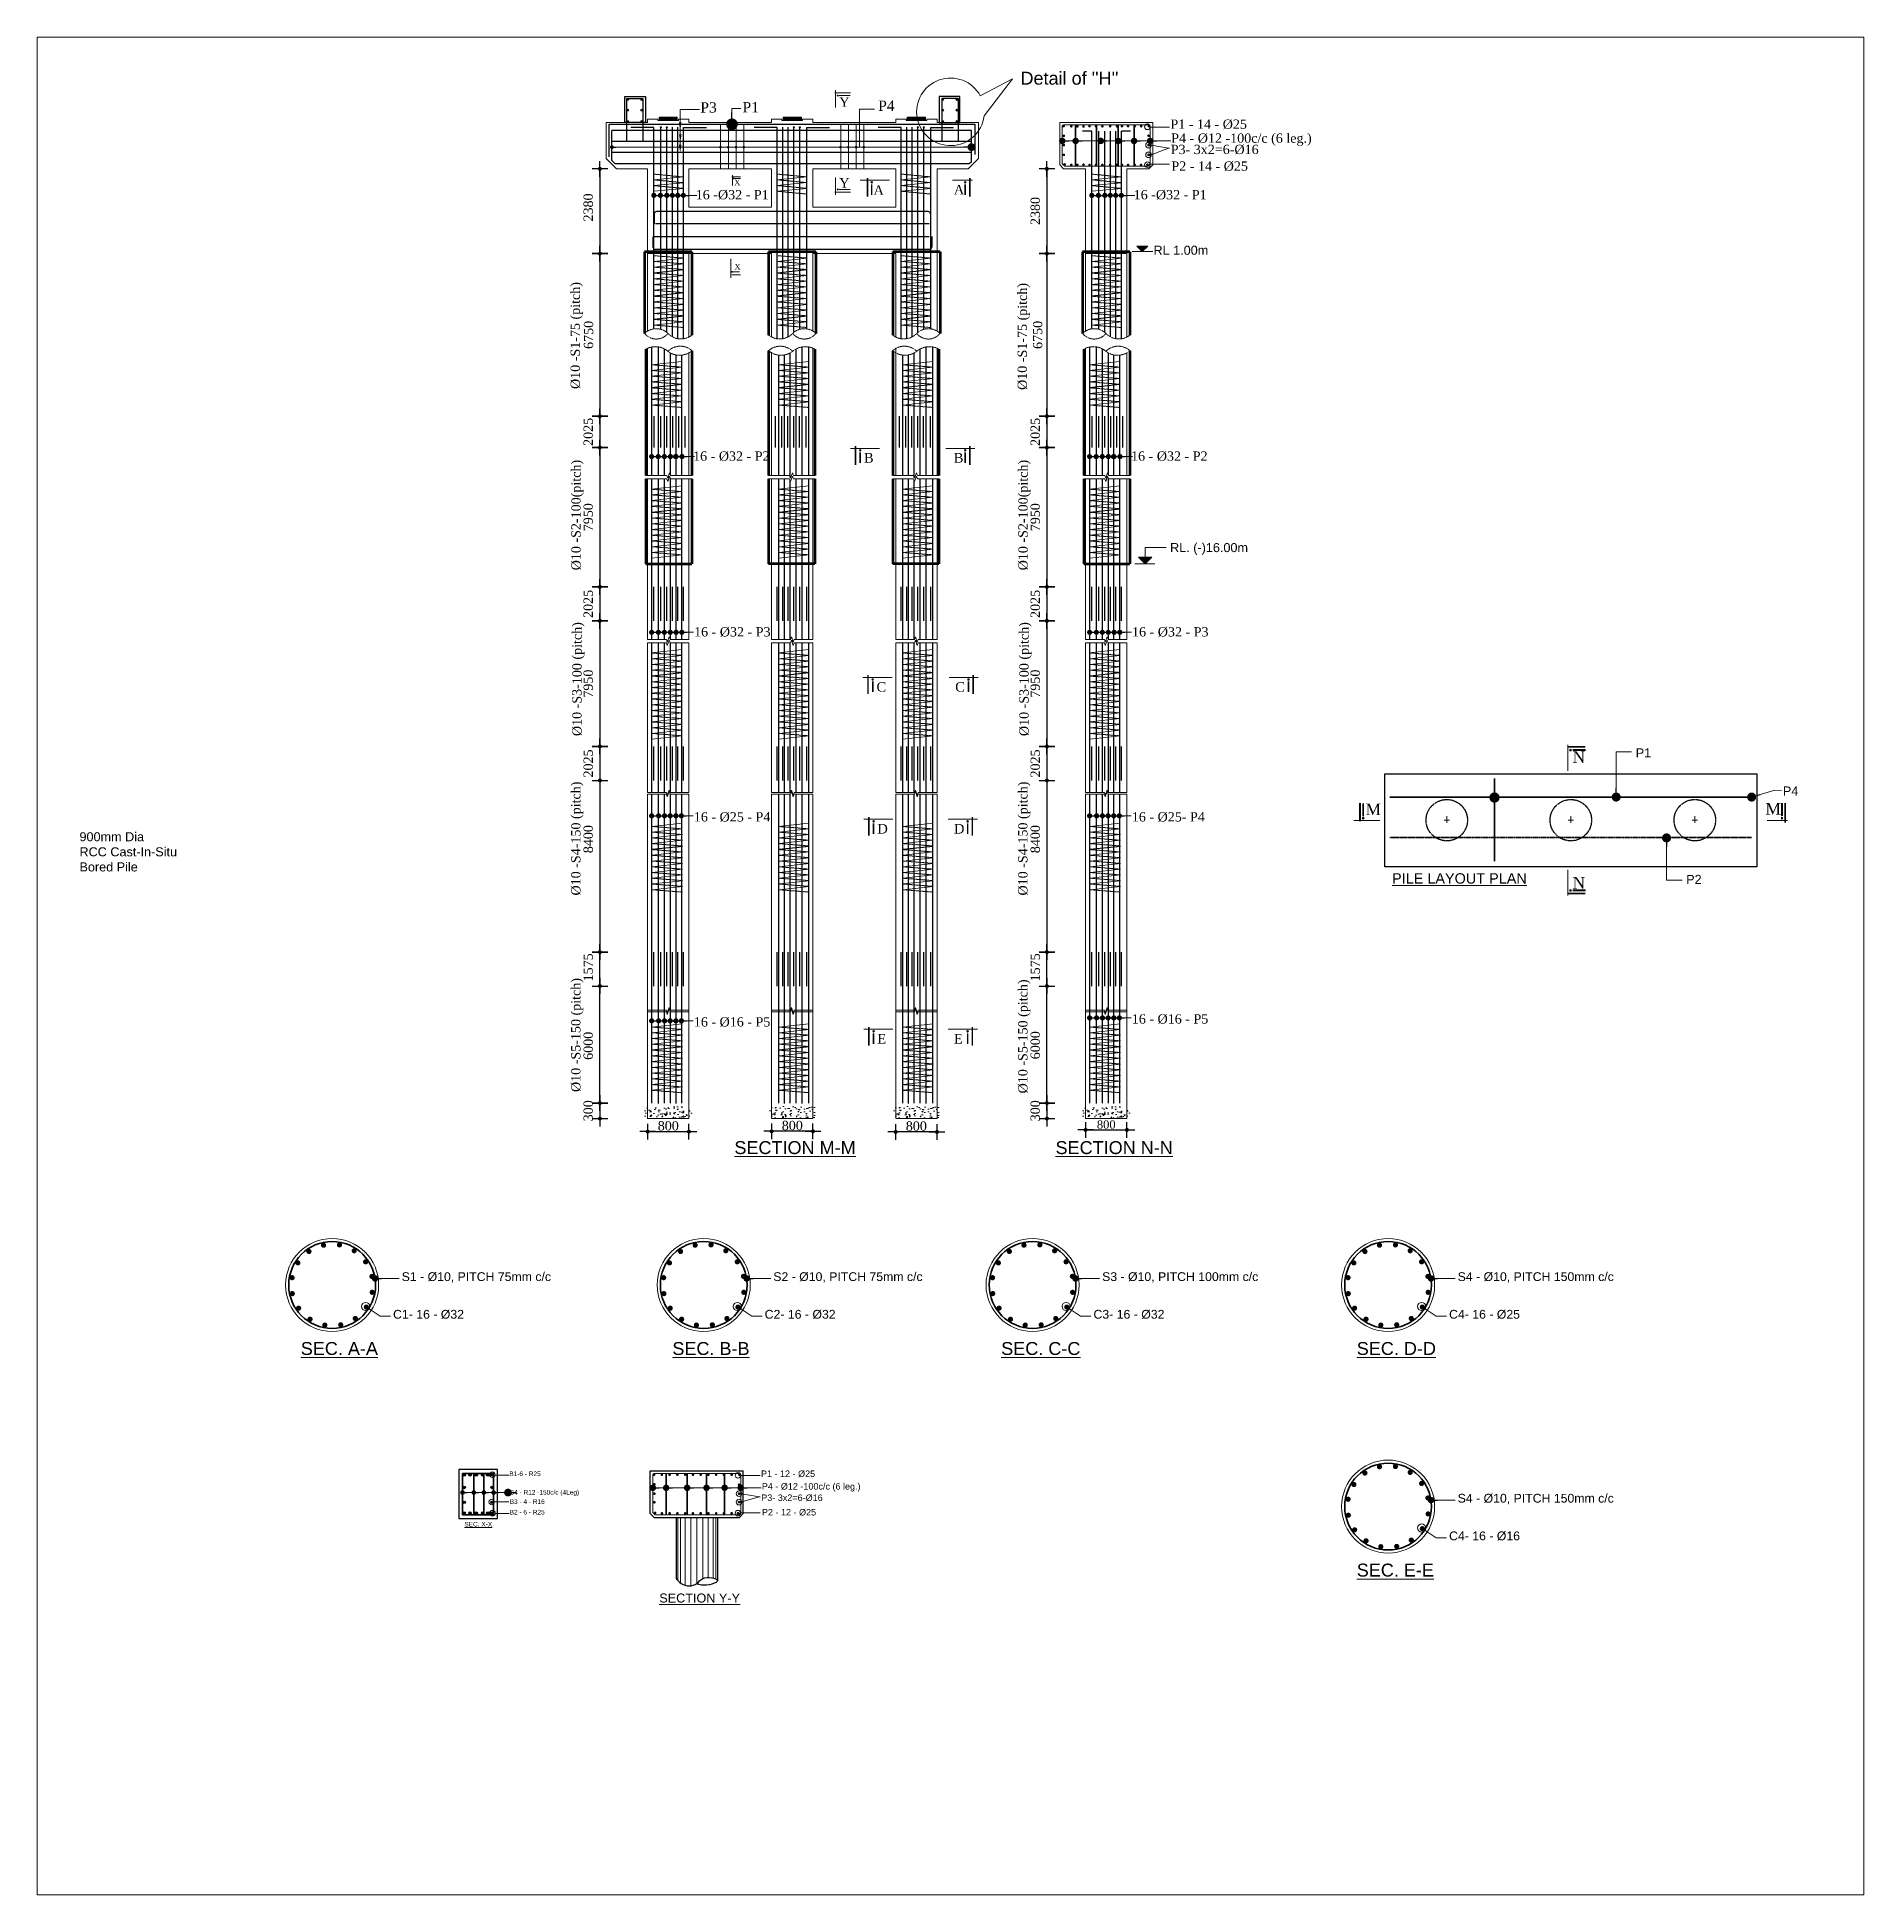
# Model space of a CAD drawing. Header units: millimetres. Extents: x -452357 to 35267, y 81803 to 461763.
# Drawn here: x -243546 to -208199, y 187872 to 223816 of the extents above; entities that cross this region are included whole.
import ezdxf

# ---------------------------------------------------------------- set-up
doc = ezdxf.new("R2010")
doc.units = ezdxf.units.MM
doc.header["$PDMODE"] = 2
for name, pattern in [('DASHED', [0.75, 0.5, -0.25]), ('DASHEDX2', [38.1, 25.4, -12.7]), ('HIDDEN', [9.525, 6.35, -3.175])]:
    doc.linetypes.add(name, pattern=pattern)
doc.layers.get('Defpoints').update_dxf_attribs({"lineweight": 13})
for name, color, linetype, lineweight in [('Ber', 12, 'Continuous', 30), ('Binder', 136, 'Continuous', 15), ('Center Line', 34, 'Continuous', 15), ('dim', 96, 'Continuous', 25), ('Dimision', 96, 'Continuous', 18), ('hatch', 65, 'Continuous', 15), ('Hatching', 65, 'Continuous', 20), ('Pile', 11, 'Continuous', 15), ('Reinf.', 12, 'Continuous', 30), ('Rod', 12, 'Continuous', 30), ('Rod -2', 5, 'Continuous', 35), ('Text', 7, 'Continuous', 15)]:
    doc.layers.add(name, color=color, linetype=linetype, lineweight=lineweight)
doc.layers.add('Elevation', color=21, linetype='Continuous')
doc.layers.add('Pire Line', color=11, linetype='Continuous')
doc.styles.add('ROMANS', font='arial.ttf', dxfattribs={"height": 200})
doc.styles.get("Standard").update_dxf_attribs({"font": 'times.ttf'})
doc.dimstyles.new('ISO-25', dxfattribs={"dimtxt": 175, "dimasz": 100, "dimexe": 65, "dimexo": 115.625, "dimgap": 40, "dimtad": 1, "dimtoh": 1, "dimdec": 0, "dimtxsty": 'Standard', "dimblk": 'DOT', "dimcen": 300, "dimclrd": 256, "dimclre": 256, "dimclrt": 256, "dimadec": 0, "dimazin": 0, "dimtfac": 1, "dimtdec": 0, "dimtix": 1, "dimtmove": 0, "dimatfit": 3, "dimldrblk": 'DOT', "dimfxl": 75, "dimlwd": -1, "dimarcsym": 0})
doc.dimstyles.new('ISO-70', dxfattribs={"dimscale": 0, "dimtxt": 70, "dimasz": 0.75, "dimexe": 35, "dimexo": 35, "dimgap": 20, "dimtad": 1, "dimdec": 0, "dimlfac": -1, "dimzin": 1, "dimdsep": 46, "dimtxsty": 'Standard', "dimblk": 'DIM', "dimcen": 60, "dimclrd": 256, "dimclre": 256, "dimclrt": 256, "dimadec": 0, "dimazin": 0, "dimtfac": 1, "dimtdec": 0, "dimtix": 1, "dimtofl": 0, "dimtmove": 0, "dimatfit": 3, "dimldrblk": 'DOT', "dimfxl": 35, "dimfxlon": 1, "dimtolj": 1, "dimlwd": -1, "dimarcsym": 0})
pattern_1 = [(50, (-223723.23, 280648.05), (211.65055, -18.51702), [22.13115, -243.4426]), (355, (-223723.23, 280648.05), (-40.943, 221.95833), [17.7049, -194.7541]), (100.4514, (-223705.6, 280646.5), (170.7077, 203.4412), [18.8086, -206.8944]), (46.1842, (-223723.23, 280707.06), (314.9236, -48.8417), [33.1967, -365.164]), (96.6356, (-223697, 280703), (275.8021, 287.4446), [28.2129, -310.3415]), (351.1842, (-223723.23, 280707.06), (275.8019, 287.4448), [26.5574, -292.1311]), (21, (-223693.72, 280692.31), (176.1365, -118.80557), [22.13115, -243.4426]), (326, (-223693.72, 280692.3), (71.79797, 213.9787), [17.7049, -194.7541]), (71.4514, (-223679.04, 280682.41), (247.93455, 95.17293), [18.8086, -206.8944]), (37.5, (-223723.23, 280648.05), (3.588154, 98.23097), [0, -192.39344, 0, -197.70492, 0, -195.4918]), (7.5, (-223723.23, 280648.05), (77.62708, 116.38378), [0, -112.72131, 0, -187.96721, 0, -74.5082]), (327.5, (-223789.03, 280648.05), (157.521375, -6.655536), [0, -73.7705, 0, -230.16393, 0, -305.40984]), (317.5, (-223818.54, 280648.05), (172.08772, 29.53918), [0, -95.90164, 0, -152.85246, 0, -216.88525])]

msp = doc.modelspace()

# ---------------------------------------------------------------- texts
at = {"layer": 'dim', "ltscale": 30, "char_height": 180, "attachment_point": 5, "rotation": 90}
for s, insert in [('%%C10 -S1-75 (pitch)', (-233104.7, 218043.2)), ('%%C10 -S1-75 (pitch)', (-224454.8, 218025.1)), ('%%C10 -S2-100(pitch)', (-233090.2, 214568.6)), ('%%C10 -S2-100(pitch)', (-224440.3, 214568.6)), ('%%C10 -S3-100 (pitch)', (-233072.3, 211394.8)), ('%%C10 -S3-100 (pitch)', (-224422.4, 211394.8)), ('%%C10 -S4-150 (pitch)', (-233094.2, 208310.1)), ('%%C10 -S4-150 (pitch)', (-224444.4, 208310.1)), ('%%C10 -S5-150 (pitch)', (-233094.2, 204508.6)), ('%%C10 -S5-150 (pitch)', (-224444.4, 204481.7))]:
    msp.add_mtext(s, dxfattribs=dict(at, insert=insert))
at = {"layer": 'Text'}
for s, height, p in [('P3', 200, (-230714, 222357)), ('P1', 200, (-229898.3, 222361.2)), ('Y', 184.9, (-228027.6, 222469.7)), ('P4', 200, (-227272.4, 222389.9)), ('P1 - 14 - %%C25', 180, (-221617, 222042.5)), ('P4 - %%C12 -100c/c (6 leg.)', 180, (-221601.5, 221772.8)), ('P3- 3x2=6-%%C16 ', 180, (-221611.6, 221554.1)), ('P2 - 14 - %%C25', 180, (-221598.1, 221231.1)), ('X', 112.1, (-230059.4, 220949.4)), ('Y', 184.9, (-228027.6, 220905.2)), ('16 -%%C32 - P1', 180, (-230802.5, 220678.5)), ('A', 184.9, (-227363.5, 220765.5)), ('A', 184.9, (-225808.4, 220771.9)), ('16 -%%C32 - P1', 180, (-222327.7, 220678.5)), ('X', 112.1, (-230055.5, 219316.5)), ('16 - %%C32 - P2', 180, (-230853.6, 215620.5)), ('B', 184.9, (-227546, 215584.2)), ('B', 184.9, (-225808.4, 215584.2)), ('16 - %%C32 - P2', 180, (-222378.7, 215620.5)), ('16 - %%C32 - P3', 180, (-230834.8, 212220.2)), ('16 - %%C32 - P3', 180, (-222359.9, 212220.2)), ('C', 184.9, (-227303.9, 211152)), ('C', 184.9, (-225780.8, 211152)), ('N', 224.2, (-213836, 209773.9)), ('M', 224.2, (-217841.9, 208762.6)), ('M', 224.2, (-210103.1, 208773.2)), ('16 - %%C25 - P4', 180, (-230838.8, 208640.1)), ('D', 184.9, (-227287.9, 208406.9)), ('D', 184.9, (-225805.7, 208406.9)), ('16 - %%C25- P4', 180, (-222363.9, 208640.1)), ('N', 224.2, (-213836, 207340.6)), ('16 - %%C16 - P5', 180, (-222363.9, 204730.1)), ('16 - %%C16 - P5', 180, (-230838.8, 204673.3)), ('E', 184.9, (-227287.9, 204344.2)), ('E', 184.9, (-225805.7, 204344.2))]:
    msp.add_text(s, height=height, dxfattribs=at).set_placement(p)
at = {"layer": 'Text', "style": 'ROMANS'}
for s, height, p in [('RL 1.00m ', 175, (-221945.1, 219605.4)), (' RL. (-)16.00m ', 175, (-221691.8, 213852.1)), ('P1', 175, (-212613.1, 209881.4)), ('P4', 175, (-209765.7, 209142.2)), ('P2', 175, (-211637.8, 207432.2)), ('%%USECTION M-M', 250, (-230054.9, 202204.8)), ('%%USECTION N-N', 250, (-223840.7, 202204.8)), ('S1 - %%C10, PITCH 75mm c/c', 170, (-236492.4, 199748.2)), ('S2 - %%C10, PITCH 75mm c/c', 170, (-229301.9, 199748.2)), ('S3 - %%C10, PITCH 100mm c/c', 170, (-222939, 199748.2)), ('S4 - %%C10, PITCH 150mm c/c', 170, (-216058.8, 199748.2)), ('C1- 16 - %%C32 ', 170, (-236659, 199019.8)), ('C2- 16 - %%C32 ', 170, (-229468.4, 199019.8)), ('C3- 16 - %%C32 ', 170, (-223105.6, 199019.8)), ('C4- 16 - %%C25', 170, (-216225.4, 199019.8)), ('%%USEC. A-A', 250, (-238445.4, 198317.9)), ('%%USEC. B-B', 250, (-231254.9, 198317.9)), ('%%USEC. C-C', 250, (-224892, 198317.9)), ('%%USEC. D-D', 250, (-218011.8, 198317.9)), ('B1-6 - R25 ', 90, (-234410.1, 195973.9)), ('P1 - 12 - %%C25', 125, (-229540.4, 195957.6)), ('B4 - R12 -150c/c (4Leg)', 90, (-234400.2, 195615.8)), ('P3- 3x2=6-%%C16 ', 125, (-229534.9, 195493.2)), ('P4 - %%C12 -100c/c (6 leg.)', 125, (-229524.8, 195713)), ('S4 - %%C10, PITCH 150mm c/c', 170, (-216058.8, 195460.7)), ('B2 - 6 - R25 ', 90, (-234402.5, 195230.7)), ('B3 - 4 - R16 ', 90, (-234402.1, 195435.5)), ('P2 - 12 - %%C25', 125, (-229521.5, 195212.3)), ('%%USEC. X-X', 90, (-235278.4, 194997.9)), ('C4- 16 - %%C16', 170, (-216225.4, 194732.2)), ('%%USEC. E-E', 250, (-218011.8, 194030.4)), ('%%USECTION Y-Y', 175, (-231507.9, 193527.2))]:
    msp.add_text(s, height=height, dxfattribs=at).set_placement(p)
at = {"layer": 'Text', "ltscale": 3, "insert": (-224519, 223146.7), "char_height": 250, "width": 2347.544, "attachment_point": 1, "style": 'ROMANS'}
msp.add_mtext("Detail of ''H'' ", dxfattribs=at)
at = {"layer": 'Text', "style": 'ROMANS'}
for s, insert, char_height, width, attachment_point in [('\\pxql;900mm Dia \\PRCC Cast-In-Situ Bored Pile', (-240429.5, 208432.2), 175, 2297.815, 3), ('{\\LPILE LAYOUT PLAN }', (-217329.3, 207638.3), 200, 17029.005, 1)]:
    msp.add_mtext(s, dxfattribs=dict(at, insert=insert, char_height=char_height, width=width, attachment_point=attachment_point))

# ---------------------------------------------------------------- blocks, each defined once
blk = doc.blocks.new('DIM')
at = {"layer": 'dim'}
for p, q in [((-101, 0), (101, 0)), ((0, -101), (0, 101))]:
    blk.add_line(p, q, dxfattribs=at)
at = {"layer": 'dim', "const_width": 25.4}
blk.add_lwpolyline([(-13, 0, 1), (13, 0, 1)], format="xyb", close=True, dxfattribs=at)
blk = doc.blocks.new('*D142')
at = {"layer": 'Defpoints', "color": 0, "ltscale": 30, "transparency": 16777216}
for p in [(-231734, 203057), (-230934, 203057), (-230934, 202639)]:
    blk.add_point(p, dxfattribs=at)
at = {"layer": 'dim', "lineweight": -2, "ltscale": 30, "transparency": 16777216}
for p, q in [((-231734, 202674), (-231734, 202604)), ((-230934, 202674), (-230934, 202604))]:
    blk.add_line(p, q, dxfattribs=at)
at = {"layer": 'dim', "ltscale": 30, "transparency": 16777216}
blk.add_line((-231732, 202639), (-230935, 202639), dxfattribs=at)
at = {"layer": 'dim', "ltscale": 30, "transparency": 16777216, "xscale": 1.5, "yscale": 1.5, "zscale": 1.5, "rotation": 180}
blk.add_blockref('DIM', (-231734, 202639), dxfattribs=at)
at = {"layer": 'dim', "ltscale": 30, "transparency": 16777216, "xscale": 1.5, "yscale": 1.5, "zscale": 1.5}
blk.add_blockref('DIM', (-230934, 202639), dxfattribs=at)
at = {"layer": 'dim', "ltscale": 30, "transparency": 16777216, "insert": (-231334, 202751), "char_height": 160, "attachment_point": 5}
blk.add_mtext('\\A1;{\\H1.125x;800}', dxfattribs=at)
blk = doc.blocks.new('_Dot')
at = {"color": 0, "linetype": 'ByBlock', "lineweight": -2}
blk.add_line((-0.5, 0), (-1, 0), dxfattribs=at)
at = {"color": 0, "linetype": 'ByBlock', "const_width": 0.5}
blk.add_lwpolyline([(-0.25, 0, 1), (0.25, 0, 1)], format="xyb", close=True, dxfattribs=at)
blk = doc.blocks.new('*D143')
at = {"layer": 'Defpoints', "color": 0, "ltscale": 30, "transparency": 16777216}
for p in [(-226934, 203051), (-226134, 203051), (-226934, 202634)]:
    blk.add_point(p, dxfattribs=at)
at = {"layer": 'dim', "lineweight": -2, "ltscale": 30, "transparency": 16777216}
for p, q in [((-226934, 202669), (-226934, 202599)), ((-226134, 202669), (-226134, 202599))]:
    blk.add_line(p, q, dxfattribs=at)
at = {"layer": 'dim', "ltscale": 30, "transparency": 16777216}
blk.add_line((-226135, 202634), (-226932, 202634), dxfattribs=at)
at = {"layer": 'dim', "ltscale": 30, "transparency": 16777216, "xscale": 1.5, "yscale": 1.5, "zscale": 1.5, "rotation": 180}
blk.add_blockref('DIM', (-226934, 202634), dxfattribs=at)
at = {"layer": 'dim', "ltscale": 30, "transparency": 16777216, "xscale": 1.5, "yscale": 1.5, "zscale": 1.5}
blk.add_blockref('DIM', (-226134, 202634), dxfattribs=at)
at = {"layer": 'dim', "ltscale": 30, "transparency": 16777216, "insert": (-226534, 202745), "char_height": 160, "attachment_point": 5}
blk.add_mtext('\\A1;{\\H1.125x;800}', dxfattribs=at)
blk = doc.blocks.new('*D144')
at = {"layer": 'Defpoints', "color": 0, "ltscale": 30, "transparency": 16777216}
for p in [(-229334, 203062), (-228534, 203062), (-229334, 202645)]:
    blk.add_point(p, dxfattribs=at)
at = {"layer": 'dim', "lineweight": -2, "ltscale": 30, "transparency": 16777216}
for p, q in [((-229334, 202680), (-229334, 202610)), ((-228534, 202680), (-228534, 202610))]:
    blk.add_line(p, q, dxfattribs=at)
at = {"layer": 'dim', "ltscale": 30, "transparency": 16777216}
blk.add_line((-228535, 202645), (-229332, 202645), dxfattribs=at)
at = {"layer": 'dim', "ltscale": 30, "transparency": 16777216, "xscale": 1.5, "yscale": 1.5, "zscale": 1.5, "rotation": 180}
blk.add_blockref('DIM', (-229334, 202645), dxfattribs=at)
at = {"layer": 'dim', "ltscale": 30, "transparency": 16777216, "xscale": 1.5, "yscale": 1.5, "zscale": 1.5}
blk.add_blockref('DIM', (-228534, 202645), dxfattribs=at)
at = {"layer": 'dim', "ltscale": 30, "transparency": 16777216, "insert": (-228934, 202757), "char_height": 160, "attachment_point": 5}
blk.add_mtext('\\A1;{\\H1.125x;800}', dxfattribs=at)
blk = doc.blocks.new('*D145')
at = {"layer": 'Defpoints', "color": 0, "ltscale": 30, "transparency": 16777216}
for p in [(-231734, 221268), (-232657, 219628), (-230346, 219628)]:
    blk.add_point(p, dxfattribs=at)
at = {"layer": 'dim', "lineweight": -2, "ltscale": 30, "transparency": 16777216}
for p, q in [((-232622, 221268), (-232692, 221268)), ((-232622, 219628), (-232692, 219628))]:
    blk.add_line(p, q, dxfattribs=at)
at = {"layer": 'dim', "ltscale": 30, "transparency": 16777216}
blk.add_line((-232657, 221266), (-232657, 219630), dxfattribs=at)
at = {"layer": 'dim', "ltscale": 30, "transparency": 16777216, "xscale": 1.5, "yscale": 1.5, "zscale": 1.5}
for p, rotation in [((-232657, 221268), 90), ((-232657, 219628), 270)]:
    blk.add_blockref('DIM', p, dxfattribs=dict(at, rotation=rotation))
at = {"layer": 'dim', "ltscale": 30, "transparency": 16777216, "insert": (-232882, 220521), "char_height": 160, "attachment_point": 5, "rotation": 90}
blk.add_mtext('\\A1;{\\H1.125x;2380}', dxfattribs=at)
blk = doc.blocks.new('*D146')
at = {"layer": 'Defpoints', "color": 0, "ltscale": 30, "transparency": 16777216}
for p in [(-232505, 219628), (-232657, 216482), (-231163, 216482)]:
    blk.add_point(p, dxfattribs=at)
at = {"layer": 'dim', "lineweight": -2, "ltscale": 30, "transparency": 16777216}
for p, q in [((-232622, 219628), (-232692, 219628)), ((-232622, 216482), (-232692, 216482))]:
    blk.add_line(p, q, dxfattribs=at)
at = {"layer": 'dim', "ltscale": 30, "transparency": 16777216}
blk.add_line((-232657, 219627), (-232657, 216484), dxfattribs=at)
at = {"layer": 'dim', "ltscale": 30, "transparency": 16777216, "xscale": 1.5, "yscale": 1.5, "zscale": 1.5}
for p, rotation in [((-232657, 219628), 90), ((-232657, 216482), 270)]:
    blk.add_blockref('DIM', p, dxfattribs=dict(at, rotation=rotation))
at = {"layer": 'dim', "ltscale": 30, "transparency": 16777216, "insert": (-232876, 218055), "char_height": 160, "attachment_point": 5, "rotation": 90}
blk.add_mtext('\\A1;{\\H1.125x;6750}', dxfattribs=at)
blk = doc.blocks.new('*D147')
at = {"layer": 'Defpoints', "color": 0, "ltscale": 30, "transparency": 16777216}
for p in [(-231163, 216482), (-232657, 215875), (-231136, 215875)]:
    blk.add_point(p, dxfattribs=at)
at = {"layer": 'dim', "lineweight": -2, "ltscale": 30, "transparency": 16777216}
for p, q in [((-232622, 216482), (-232692, 216482)), ((-232622, 215875), (-232692, 215875))]:
    blk.add_line(p, q, dxfattribs=at)
at = {"layer": 'dim', "ltscale": 30, "transparency": 16777216}
blk.add_line((-232657, 216481), (-232657, 215876), dxfattribs=at)
at = {"layer": 'dim', "ltscale": 30, "transparency": 16777216, "xscale": 1.5, "yscale": 1.5, "zscale": 1.5}
for p, rotation in [((-232657, 216482), 90), ((-232657, 215875), 270)]:
    blk.add_blockref('DIM', p, dxfattribs=dict(at, rotation=rotation))
at = {"layer": 'dim', "ltscale": 30, "transparency": 16777216, "insert": (-232882, 216179), "char_height": 160, "attachment_point": 5, "rotation": 90}
blk.add_mtext('\\A1;{\\H1.125x;2025}', dxfattribs=at)
blk = doc.blocks.new('*D148')
at = {"layer": 'Defpoints', "color": 0, "ltscale": 30, "transparency": 16777216}
for p in [(-232615, 215875), (-232657, 213179), (-231136, 213179)]:
    blk.add_point(p, dxfattribs=at)
at = {"layer": 'dim', "lineweight": -2, "ltscale": 30, "transparency": 16777216}
for p, q in [((-232650, 215875), (-232692, 215875)), ((-232622, 213179), (-232692, 213179))]:
    blk.add_line(p, q, dxfattribs=at)
at = {"layer": 'dim', "ltscale": 30, "transparency": 16777216}
blk.add_line((-232657, 215873), (-232657, 213181), dxfattribs=at)
at = {"layer": 'dim', "ltscale": 30, "transparency": 16777216, "xscale": 1.5, "yscale": 1.5, "zscale": 1.5}
for p, rotation in [((-232657, 215875), 90), ((-232657, 213179), 270)]:
    blk.add_blockref('DIM', p, dxfattribs=dict(at, rotation=rotation))
at = {"layer": 'dim', "ltscale": 30, "transparency": 16777216, "insert": (-232882, 214527), "char_height": 160, "attachment_point": 5, "rotation": 90}
blk.add_mtext('\\A1;{\\H1.125x;7950}', dxfattribs=at)
blk = doc.blocks.new('*D149')
at = {"layer": 'Defpoints', "color": 0, "ltscale": 30, "transparency": 16777216}
for p in [(-232629, 213179), (-232657, 212522), (-231136, 212522)]:
    blk.add_point(p, dxfattribs=at)
at = {"layer": 'dim', "lineweight": -2, "ltscale": 30, "transparency": 16777216}
for p, q in [((-232657, 213179), (-232692, 213179)), ((-232622, 212522), (-232692, 212522))]:
    blk.add_line(p, q, dxfattribs=at)
at = {"layer": 'dim', "ltscale": 30, "transparency": 16777216}
blk.add_line((-232657, 213178), (-232657, 212523), dxfattribs=at)
at = {"layer": 'dim', "ltscale": 30, "transparency": 16777216, "xscale": 1.5, "yscale": 1.5, "zscale": 1.5}
for p, rotation in [((-232657, 213179), 90), ((-232657, 212522), 270)]:
    blk.add_blockref('DIM', p, dxfattribs=dict(at, rotation=rotation))
at = {"layer": 'dim', "ltscale": 30, "transparency": 16777216, "insert": (-232882, 212850), "char_height": 160, "attachment_point": 5, "rotation": 90}
blk.add_mtext('\\A1;{\\H1.125x;2025}', dxfattribs=at)
blk = doc.blocks.new('*D150')
at = {"layer": 'Defpoints', "color": 0, "ltscale": 30, "transparency": 16777216}
for p in [(-232632, 212522), (-232657, 210092), (-231136, 210092)]:
    blk.add_point(p, dxfattribs=at)
at = {"layer": 'dim', "lineweight": -2, "ltscale": 30, "transparency": 16777216}
for p, q in [((-232657, 212522), (-232692, 212522)), ((-232622, 210092), (-232692, 210092))]:
    blk.add_line(p, q, dxfattribs=at)
at = {"layer": 'dim', "ltscale": 30, "transparency": 16777216}
blk.add_line((-232657, 212520), (-232657, 210093), dxfattribs=at)
at = {"layer": 'dim', "ltscale": 30, "transparency": 16777216, "xscale": 1.5, "yscale": 1.5, "zscale": 1.5}
for p, rotation in [((-232657, 212522), 90), ((-232657, 210092), 270)]:
    blk.add_blockref('DIM', p, dxfattribs=dict(at, rotation=rotation))
at = {"layer": 'dim', "ltscale": 30, "transparency": 16777216, "insert": (-232882, 211307), "char_height": 160, "attachment_point": 5, "rotation": 90}
blk.add_mtext('\\A1;{\\H1.125x;7950}', dxfattribs=at)
blk = doc.blocks.new('*D151')
at = {"layer": 'Defpoints', "color": 0, "ltscale": 30, "transparency": 16777216}
for p in [(-231136, 210092), (-232657, 209434), (-231136, 209434)]:
    blk.add_point(p, dxfattribs=at)
at = {"layer": 'dim', "lineweight": -2, "ltscale": 30, "transparency": 16777216}
for p, q in [((-232622, 210092), (-232692, 210092)), ((-232622, 209434), (-232692, 209434))]:
    blk.add_line(p, q, dxfattribs=at)
at = {"layer": 'dim', "ltscale": 30, "transparency": 16777216}
blk.add_line((-232657, 210090), (-232657, 209436), dxfattribs=at)
at = {"layer": 'dim', "ltscale": 30, "transparency": 16777216, "xscale": 1.5, "yscale": 1.5, "zscale": 1.5}
for p, rotation in [((-232657, 210092), 90), ((-232657, 209434), 270)]:
    blk.add_blockref('DIM', p, dxfattribs=dict(at, rotation=rotation))
at = {"layer": 'dim', "ltscale": 30, "transparency": 16777216, "insert": (-232882, 209763), "char_height": 160, "attachment_point": 5, "rotation": 90}
blk.add_mtext('\\A1;{\\H1.125x;2025}', dxfattribs=at)
blk = doc.blocks.new('*D152')
at = {"layer": 'Defpoints', "color": 0, "ltscale": 30, "transparency": 16777216}
for p in [(-232632, 210092), (-232657, 206113), (-231613, 206113)]:
    blk.add_point(p, dxfattribs=at)
at = {"layer": 'dim', "lineweight": -2, "ltscale": 30, "transparency": 16777216}
for p, q in [((-232657, 210092), (-232692, 210092)), ((-232622, 206113), (-232692, 206113))]:
    blk.add_line(p, q, dxfattribs=at)
at = {"layer": 'dim', "ltscale": 30, "transparency": 16777216}
blk.add_line((-232657, 210090), (-232657, 206115), dxfattribs=at)
at = {"layer": 'dim', "ltscale": 30, "transparency": 16777216, "xscale": 1.5, "yscale": 1.5, "zscale": 1.5}
for p, rotation in [((-232657, 210092), 90), ((-232657, 206113), 270)]:
    blk.add_blockref('DIM', p, dxfattribs=dict(at, rotation=rotation))
at = {"layer": 'dim', "ltscale": 30, "transparency": 16777216, "insert": (-232882, 208299), "char_height": 160, "attachment_point": 5, "rotation": 90}
blk.add_mtext('\\A1;{\\H1.125x;8400}', dxfattribs=at)
blk = doc.blocks.new('*D153')
at = {"layer": 'Defpoints', "color": 0, "ltscale": 30, "transparency": 16777216}
for p in [(-231163, 203192), (-232657, 202891), (-231163, 202891)]:
    blk.add_point(p, dxfattribs=at)
at = {"layer": 'dim', "lineweight": -2, "ltscale": 30, "transparency": 16777216}
for p, q in [((-232622, 203192), (-232692, 203192)), ((-232622, 202891), (-232692, 202891))]:
    blk.add_line(p, q, dxfattribs=at)
at = {"layer": 'dim', "ltscale": 30, "transparency": 16777216}
blk.add_line((-232657, 203190), (-232657, 202893), dxfattribs=at)
at = {"layer": 'dim', "ltscale": 30, "transparency": 16777216, "xscale": 1.5, "yscale": 1.5, "zscale": 1.5}
for p, rotation in [((-232657, 203192), 90), ((-232657, 202891), 270)]:
    blk.add_blockref('DIM', p, dxfattribs=dict(at, rotation=rotation))
at = {"layer": 'dim', "ltscale": 30, "transparency": 16777216, "insert": (-232882, 203042), "char_height": 160, "attachment_point": 5, "rotation": 90}
blk.add_mtext('\\A1;{\\H1.125x;300}', dxfattribs=at)
blk = doc.blocks.new('r')
at = {"layer": 'Rod', "ltscale": 3, "const_width": 25}
blk.add_lwpolyline([(-12.5, 0, 1), (12.5, 0, 1)], format="xyb", close=True, dxfattribs=at)
blk = doc.blocks.new('*D154')
at = {"layer": 'Defpoints', "color": 0, "ltscale": 30, "transparency": 16777216}
for p in [(-223259, 203091), (-222459, 203091), (-222459, 202673)]:
    blk.add_point(p, dxfattribs=at)
at = {"layer": 'dim', "lineweight": -2, "ltscale": 30, "transparency": 16777216}
for p, q in [((-223259, 202708), (-223259, 202638)), ((-222459, 202708), (-222459, 202638))]:
    blk.add_line(p, q, dxfattribs=at)
at = {"layer": 'dim', "ltscale": 30, "transparency": 16777216}
blk.add_line((-223257, 202673), (-222460, 202673), dxfattribs=at)
at = {"layer": 'dim', "ltscale": 30, "transparency": 16777216, "xscale": 1.5, "yscale": 1.5, "zscale": 1.5, "rotation": 180}
blk.add_blockref('DIM', (-223259, 202673), dxfattribs=at)
at = {"layer": 'dim', "ltscale": 30, "transparency": 16777216, "xscale": 1.5, "yscale": 1.5, "zscale": 1.5}
blk.add_blockref('DIM', (-222459, 202673), dxfattribs=at)
at = {"layer": 'dim', "ltscale": 30, "transparency": 16777216, "insert": (-222859, 202775), "char_height": 160, "attachment_point": 5}
blk.add_mtext('\\A1;800', dxfattribs=at)
blk = doc.blocks.new('*U100')
at = {"layer": 'Dimision', "ltscale": 10, "xscale": -1.999999999995604, "yscale": 2, "zscale": 2, "rotation": 108.0000000000604}
blk.add_blockref('r', (0, 0), dxfattribs=at)
blk.add_blockref('r', (0, 0), dxfattribs=at)
blk = doc.blocks.new('*U101')
at = {"layer": 'hatch', "color": 0, "linetype": 'ByBlock', "lineweight": -2}
for p, rotation in [((-371039, 219632), 157.4999999999999), ((-370757, 219754), 134.9999999999999), ((-370449, 219759), 112.4999999999999), ((-370163, 219646), 89.99999999999991), ((-371253, 219411), 180), ((-369942, 219432), 67.49999999999997), ((-371361, 218817), 224.9999999999998), ((-371366, 219125), 202.4999999999998), ((-369820, 219150), 44.99999999999996), ((-369815, 218842), 22.49999999999992), ((-371239, 218535), 247.4999999999997), ((-371018, 218321), 269.9999999999998), ((-370732, 218208), 292.4999999999997)]:
    blk.add_blockref('*U100', p, dxfattribs=dict(at, rotation=rotation))
blk.add_blockref('*U100', (-369928, 218556), dxfattribs=at)
at = {"layer": 'hatch', "color": 0, "linetype": 'ByBlock', "lineweight": -2, "transparency": 16777216}
for p, rotation in [((-370424, 218213), 314.9999999999998), ((-370142, 218335), 337.4999999999997)]:
    blk.add_blockref('*U100', p, dxfattribs=dict(at, rotation=rotation))
blk = doc.blocks.new('*D155')
at = {"layer": 'Defpoints', "color": 0, "ltscale": 30, "transparency": 16777216}
for p in [(-223259, 221268), (-224008, 219628), (-221697, 219628)]:
    blk.add_point(p, dxfattribs=at)
at = {"layer": 'dim', "lineweight": -2, "ltscale": 30, "transparency": 16777216}
for p, q in [((-223973, 221268), (-224043, 221268)), ((-223973, 219628), (-224043, 219628))]:
    blk.add_line(p, q, dxfattribs=at)
at = {"layer": 'dim', "ltscale": 30, "transparency": 16777216}
blk.add_line((-224008, 221266), (-224008, 219630), dxfattribs=at)
at = {"layer": 'dim', "ltscale": 30, "transparency": 16777216, "xscale": 1.5, "yscale": 1.5, "zscale": 1.5}
for p, rotation in [((-224008, 221268), 90), ((-224008, 219628), 270)]:
    blk.add_blockref('DIM', p, dxfattribs=dict(at, rotation=rotation))
at = {"layer": 'dim', "ltscale": 30, "transparency": 16777216, "insert": (-224232, 220452), "char_height": 160, "attachment_point": 5, "rotation": 90}
blk.add_mtext('\\A1;{\\H1.125x;2380}', dxfattribs=at)
blk = doc.blocks.new('*D156')
at = {"layer": 'Defpoints', "color": 0, "ltscale": 30, "transparency": 16777216}
for p in [(-223855, 219628), (-224008, 216482), (-222513, 216482)]:
    blk.add_point(p, dxfattribs=at)
at = {"layer": 'dim', "lineweight": -2, "ltscale": 30, "transparency": 16777216}
for p, q in [((-223973, 219628), (-224043, 219628)), ((-223973, 216482), (-224043, 216482))]:
    blk.add_line(p, q, dxfattribs=at)
at = {"layer": 'dim', "ltscale": 30, "transparency": 16777216}
blk.add_line((-224008, 219627), (-224008, 216484), dxfattribs=at)
at = {"layer": 'dim', "ltscale": 30, "transparency": 16777216, "xscale": 1.5, "yscale": 1.5, "zscale": 1.5}
for p, rotation in [((-224008, 219628), 90), ((-224008, 216482), 270)]:
    blk.add_blockref('DIM', p, dxfattribs=dict(at, rotation=rotation))
at = {"layer": 'dim', "ltscale": 30, "transparency": 16777216, "insert": (-224186, 218055), "char_height": 160, "attachment_point": 5, "rotation": 90}
blk.add_mtext('\\A1;{\\H1.125x;6750}', dxfattribs=at)
blk = doc.blocks.new('*D157')
at = {"layer": 'Defpoints', "color": 0, "ltscale": 30, "transparency": 16777216}
for p in [(-222513, 216482), (-224008, 215875), (-222486, 215875)]:
    blk.add_point(p, dxfattribs=at)
at = {"layer": 'dim', "lineweight": -2, "ltscale": 30, "transparency": 16777216}
for p, q in [((-223973, 216482), (-224043, 216482)), ((-223973, 215875), (-224043, 215875))]:
    blk.add_line(p, q, dxfattribs=at)
at = {"layer": 'dim', "ltscale": 30, "transparency": 16777216}
blk.add_line((-224008, 216481), (-224008, 215876), dxfattribs=at)
at = {"layer": 'dim', "ltscale": 30, "transparency": 16777216, "xscale": 1.5, "yscale": 1.5, "zscale": 1.5}
for p, rotation in [((-224008, 216482), 90), ((-224008, 215875), 270)]:
    blk.add_blockref('DIM', p, dxfattribs=dict(at, rotation=rotation))
at = {"layer": 'dim', "ltscale": 30, "transparency": 16777216, "insert": (-224232, 216179), "char_height": 160, "attachment_point": 5, "rotation": 90}
blk.add_mtext('\\A1;{\\H1.125x;2025}', dxfattribs=at)
blk = doc.blocks.new('*D158')
at = {"layer": 'Defpoints', "color": 0, "ltscale": 30, "transparency": 16777216}
for p in [(-223965, 215875), (-224008, 213179), (-222486, 213179)]:
    blk.add_point(p, dxfattribs=at)
at = {"layer": 'dim', "lineweight": -2, "ltscale": 30, "transparency": 16777216}
for p, q in [((-224000, 215875), (-224043, 215875)), ((-223973, 213179), (-224043, 213179))]:
    blk.add_line(p, q, dxfattribs=at)
at = {"layer": 'dim', "ltscale": 30, "transparency": 16777216}
blk.add_line((-224008, 215873), (-224008, 213181), dxfattribs=at)
at = {"layer": 'dim', "ltscale": 30, "transparency": 16777216, "xscale": 1.5, "yscale": 1.5, "zscale": 1.5}
for p, rotation in [((-224008, 215875), 90), ((-224008, 213179), 270)]:
    blk.add_blockref('DIM', p, dxfattribs=dict(at, rotation=rotation))
at = {"layer": 'dim', "ltscale": 30, "transparency": 16777216, "insert": (-224232, 214527), "char_height": 160, "attachment_point": 5, "rotation": 90}
blk.add_mtext('\\A1;{\\H1.125x;7950}', dxfattribs=at)
blk = doc.blocks.new('*D159')
at = {"layer": 'Defpoints', "color": 0, "ltscale": 30, "transparency": 16777216}
for p in [(-223979, 213179), (-224008, 212522), (-222486, 212522)]:
    blk.add_point(p, dxfattribs=at)
at = {"layer": 'dim', "lineweight": -2, "ltscale": 30, "transparency": 16777216}
for p, q in [((-224008, 213179), (-224043, 213179)), ((-223973, 212522), (-224043, 212522))]:
    blk.add_line(p, q, dxfattribs=at)
at = {"layer": 'dim', "ltscale": 30, "transparency": 16777216}
blk.add_line((-224008, 213178), (-224008, 212523), dxfattribs=at)
at = {"layer": 'dim', "ltscale": 30, "transparency": 16777216, "xscale": 1.5, "yscale": 1.5, "zscale": 1.5}
for p, rotation in [((-224008, 213179), 90), ((-224008, 212522), 270)]:
    blk.add_blockref('DIM', p, dxfattribs=dict(at, rotation=rotation))
at = {"layer": 'dim', "ltscale": 30, "transparency": 16777216, "insert": (-224232, 212850), "char_height": 160, "attachment_point": 5, "rotation": 90}
blk.add_mtext('\\A1;{\\H1.125x;2025}', dxfattribs=at)
blk = doc.blocks.new('*D160')
at = {"layer": 'Defpoints', "color": 0, "ltscale": 30, "transparency": 16777216}
for p in [(-223983, 212522), (-224008, 210092), (-222486, 210092)]:
    blk.add_point(p, dxfattribs=at)
at = {"layer": 'dim', "lineweight": -2, "ltscale": 30, "transparency": 16777216}
for p, q in [((-224008, 212522), (-224043, 212522)), ((-223973, 210092), (-224043, 210092))]:
    blk.add_line(p, q, dxfattribs=at)
at = {"layer": 'dim', "ltscale": 30, "transparency": 16777216}
blk.add_line((-224008, 212520), (-224008, 210093), dxfattribs=at)
at = {"layer": 'dim', "ltscale": 30, "transparency": 16777216, "xscale": 1.5, "yscale": 1.5, "zscale": 1.5}
for p, rotation in [((-224008, 212522), 90), ((-224008, 210092), 270)]:
    blk.add_blockref('DIM', p, dxfattribs=dict(at, rotation=rotation))
at = {"layer": 'dim', "ltscale": 30, "transparency": 16777216, "insert": (-224232, 211307), "char_height": 160, "attachment_point": 5, "rotation": 90}
blk.add_mtext('\\A1;{\\H1.125x;7950}', dxfattribs=at)
blk = doc.blocks.new('*D161')
at = {"layer": 'Defpoints', "color": 0, "ltscale": 30, "transparency": 16777216}
for p in [(-222486, 210092), (-224008, 209434), (-222486, 209434)]:
    blk.add_point(p, dxfattribs=at)
at = {"layer": 'dim', "lineweight": -2, "ltscale": 30, "transparency": 16777216}
for p, q in [((-223973, 210092), (-224043, 210092)), ((-223973, 209434), (-224043, 209434))]:
    blk.add_line(p, q, dxfattribs=at)
at = {"layer": 'dim', "ltscale": 30, "transparency": 16777216}
blk.add_line((-224008, 210090), (-224008, 209436), dxfattribs=at)
at = {"layer": 'dim', "ltscale": 30, "transparency": 16777216, "xscale": 1.5, "yscale": 1.5, "zscale": 1.5}
for p, rotation in [((-224008, 210092), 90), ((-224008, 209434), 270)]:
    blk.add_blockref('DIM', p, dxfattribs=dict(at, rotation=rotation))
at = {"layer": 'dim', "ltscale": 30, "transparency": 16777216, "insert": (-224232, 209763), "char_height": 160, "attachment_point": 5, "rotation": 90}
blk.add_mtext('\\A1;{\\H1.125x;2025}', dxfattribs=at)
blk = doc.blocks.new('*D162')
at = {"layer": 'Defpoints', "color": 0, "ltscale": 30, "transparency": 16777216}
for p in [(-223983, 210092), (-224008, 206113), (-223138, 206113)]:
    blk.add_point(p, dxfattribs=at)
at = {"layer": 'dim', "lineweight": -2, "ltscale": 30, "transparency": 16777216}
for p, q in [((-224008, 210092), (-224043, 210092)), ((-223973, 206113), (-224043, 206113))]:
    blk.add_line(p, q, dxfattribs=at)
at = {"layer": 'dim', "ltscale": 30, "transparency": 16777216}
blk.add_line((-224008, 210090), (-224008, 206115), dxfattribs=at)
at = {"layer": 'dim', "ltscale": 30, "transparency": 16777216, "xscale": 1.5, "yscale": 1.5, "zscale": 1.5}
for p, rotation in [((-224008, 210092), 90), ((-224008, 206113), 270)]:
    blk.add_blockref('DIM', p, dxfattribs=dict(at, rotation=rotation))
at = {"layer": 'dim', "ltscale": 30, "transparency": 16777216, "insert": (-224232, 208299), "char_height": 160, "attachment_point": 5, "rotation": 90}
blk.add_mtext('\\A1;{\\H1.125x;8400}', dxfattribs=at)
blk = doc.blocks.new('*D163')
at = {"layer": 'Defpoints', "color": 0, "ltscale": 30, "transparency": 16777216}
for p in [(-222513, 203192), (-224008, 202891), (-222513, 202891)]:
    blk.add_point(p, dxfattribs=at)
at = {"layer": 'dim', "lineweight": -2, "ltscale": 30, "transparency": 16777216}
for p, q in [((-223973, 203192), (-224043, 203192)), ((-223973, 202891), (-224043, 202891))]:
    blk.add_line(p, q, dxfattribs=at)
at = {"layer": 'dim', "ltscale": 30, "transparency": 16777216}
blk.add_line((-224008, 203190), (-224008, 202893), dxfattribs=at)
at = {"layer": 'dim', "ltscale": 30, "transparency": 16777216, "xscale": 1.5, "yscale": 1.5, "zscale": 1.5}
for p, rotation in [((-224008, 203192), 90), ((-224008, 202891), 270)]:
    blk.add_blockref('DIM', p, dxfattribs=dict(at, rotation=rotation))
at = {"layer": 'dim', "ltscale": 30, "transparency": 16777216, "insert": (-224232, 203042), "char_height": 160, "attachment_point": 5, "rotation": 90}
blk.add_mtext('\\A1;{\\H1.125x;300}', dxfattribs=at)
blk = doc.blocks.new('*D168')
at = {"layer": 'Defpoints', "color": 0, "ltscale": 30, "transparency": 16777216}
for p in [(-232657, 206113), (-231148, 206113), (-231148, 205456)]:
    blk.add_point(p, dxfattribs=at)
at = {"layer": 'dim', "lineweight": -2, "ltscale": 30, "transparency": 16777216}
for p, q in [((-232622, 206113), (-232692, 206113)), ((-232622, 205456), (-232692, 205456))]:
    blk.add_line(p, q, dxfattribs=at)
at = {"layer": 'dim', "ltscale": 30, "transparency": 16777216}
blk.add_line((-232657, 205457), (-232657, 206112), dxfattribs=at)
at = {"layer": 'dim', "ltscale": 30, "transparency": 16777216, "xscale": 1.5, "yscale": 1.5, "zscale": 1.5}
for p, rotation in [((-232657, 206113), 90), ((-232657, 205456), 270)]:
    blk.add_blockref('DIM', p, dxfattribs=dict(at, rotation=rotation))
at = {"layer": 'dim', "ltscale": 30, "transparency": 16777216, "insert": (-232882, 205818), "char_height": 160, "attachment_point": 5, "rotation": 90}
blk.add_mtext('\\A1;{\\H1.125x;1575}', dxfattribs=at)
blk = doc.blocks.new('*D169')
at = {"layer": 'Defpoints', "color": 0, "ltscale": 30, "transparency": 16777216}
for p in [(-224008, 206113), (-223138, 206113), (-223138, 205456)]:
    blk.add_point(p, dxfattribs=at)
at = {"layer": 'dim', "lineweight": -2, "ltscale": 30, "transparency": 16777216}
for p, q in [((-223973, 206113), (-224043, 206113)), ((-223973, 205456), (-224043, 205456))]:
    blk.add_line(p, q, dxfattribs=at)
at = {"layer": 'dim', "ltscale": 30, "transparency": 16777216}
blk.add_line((-224008, 205457), (-224008, 206112), dxfattribs=at)
at = {"layer": 'dim', "ltscale": 30, "transparency": 16777216, "xscale": 1.5, "yscale": 1.5, "zscale": 1.5}
for p, rotation in [((-224008, 206113), 90), ((-224008, 205456), 270)]:
    blk.add_blockref('DIM', p, dxfattribs=dict(at, rotation=rotation))
at = {"layer": 'dim', "ltscale": 30, "transparency": 16777216, "insert": (-224232, 205818), "char_height": 160, "attachment_point": 5, "rotation": 90}
blk.add_mtext('\\A1;{\\H1.125x;1575}', dxfattribs=at)
blk = doc.blocks.new('*D170')
at = {"layer": 'Defpoints', "color": 0, "ltscale": 30, "transparency": 16777216}
for p in [(-232657, 206113), (-231613, 206113), (-231650, 203192)]:
    blk.add_point(p, dxfattribs=at)
at = {"layer": 'dim', "lineweight": -2, "ltscale": 30, "transparency": 16777216}
for p, q in [((-232622, 206113), (-232692, 206113)), ((-232622, 203192), (-232692, 203192))]:
    blk.add_line(p, q, dxfattribs=at)
at = {"layer": 'dim', "ltscale": 30, "transparency": 16777216}
blk.add_line((-232657, 203193), (-232657, 206112), dxfattribs=at)
at = {"layer": 'dim', "ltscale": 30, "transparency": 16777216, "xscale": 1.5, "yscale": 1.5, "zscale": 1.5}
for p, rotation in [((-232657, 206113), 90), ((-232657, 203192), 270)]:
    blk.add_blockref('DIM', p, dxfattribs=dict(at, rotation=rotation))
at = {"layer": 'dim', "ltscale": 30, "transparency": 16777216, "insert": (-232882, 204300), "char_height": 160, "attachment_point": 5, "rotation": 90}
blk.add_mtext('\\A1;{\\H1.125x;6000}', dxfattribs=at)
blk = doc.blocks.new('*D171')
at = {"layer": 'Defpoints', "color": 0, "ltscale": 30, "transparency": 16777216}
for p in [(-224008, 206113), (-223138, 206113), (-223175, 203192)]:
    blk.add_point(p, dxfattribs=at)
at = {"layer": 'dim', "lineweight": -2, "ltscale": 30, "transparency": 16777216}
for p, q in [((-223973, 206113), (-224043, 206113)), ((-223973, 203192), (-224043, 203192))]:
    blk.add_line(p, q, dxfattribs=at)
at = {"layer": 'dim', "ltscale": 30, "transparency": 16777216}
blk.add_line((-224008, 203193), (-224008, 206112), dxfattribs=at)
at = {"layer": 'dim', "ltscale": 30, "transparency": 16777216, "xscale": 1.5, "yscale": 1.5, "zscale": 1.5}
for p, rotation in [((-224008, 206113), 90), ((-224008, 203192), 270)]:
    blk.add_blockref('DIM', p, dxfattribs=dict(at, rotation=rotation))
at = {"layer": 'dim', "ltscale": 30, "transparency": 16777216, "insert": (-224232, 204311), "char_height": 160, "attachment_point": 5, "rotation": 90}
blk.add_mtext('\\A1;{\\H1.125x;6000}', dxfattribs=at)
blk = doc.blocks.new('*U229')
at = {"layer": 'Dimision', "ltscale": 10, "xscale": -1.999999999995604, "yscale": 2, "zscale": 2, "rotation": 108.0000000000604}
blk.add_blockref('r', (0, 0), dxfattribs=at)
blk.add_blockref('r', (0, 0), dxfattribs=at)
blk = doc.blocks.new('*U230')
at = {"layer": 'hatch', "color": 0, "linetype": 'ByBlock', "lineweight": -2}
for p, rotation in [((-371039, 219632), 157.4999999999999), ((-370757, 219754), 134.9999999999999), ((-370449, 219759), 112.4999999999999), ((-370163, 219646), 89.99999999999991), ((-371253, 219411), 180), ((-369942, 219432), 67.49999999999997), ((-371361, 218817), 224.9999999999998), ((-371366, 219125), 202.4999999999998), ((-369820, 219150), 44.99999999999996), ((-369815, 218842), 22.49999999999992), ((-371239, 218535), 247.4999999999997), ((-371018, 218321), 269.9999999999998), ((-370732, 218208), 292.4999999999997)]:
    blk.add_blockref('*U229', p, dxfattribs=dict(at, rotation=rotation))
blk.add_blockref('*U229', (-369928, 218556), dxfattribs=at)
at = {"layer": 'hatch', "color": 0, "linetype": 'ByBlock', "lineweight": -2, "transparency": 16777216}
for p, rotation in [((-370424, 218213), 314.9999999999998), ((-370142, 218335), 337.4999999999997)]:
    blk.add_blockref('*U229', p, dxfattribs=dict(at, rotation=rotation))
blk = doc.blocks.new('*U231')
at = {"layer": 'Dimision', "ltscale": 10, "xscale": -1.999999999995604, "yscale": 2, "zscale": 2, "rotation": 108.0000000000604}
blk.add_blockref('r', (0, 0), dxfattribs=at)
blk.add_blockref('r', (0, 0), dxfattribs=at)
blk = doc.blocks.new('*U232')
at = {"layer": 'hatch', "color": 0, "linetype": 'ByBlock', "lineweight": -2}
for p, rotation in [((-371039, 219632), 157.4999999999999), ((-370757, 219754), 134.9999999999999), ((-370449, 219759), 112.4999999999999), ((-370163, 219646), 89.99999999999991), ((-371253, 219411), 180), ((-369942, 219432), 67.49999999999997), ((-371361, 218817), 224.9999999999998), ((-371366, 219125), 202.4999999999998), ((-369820, 219150), 44.99999999999996), ((-369815, 218842), 22.49999999999992), ((-371239, 218535), 247.4999999999997), ((-371018, 218321), 269.9999999999998), ((-370732, 218208), 292.4999999999997)]:
    blk.add_blockref('*U231', p, dxfattribs=dict(at, rotation=rotation))
blk.add_blockref('*U231', (-369928, 218556), dxfattribs=at)
at = {"layer": 'hatch', "color": 0, "linetype": 'ByBlock', "lineweight": -2, "transparency": 16777216}
for p, rotation in [((-370424, 218213), 314.9999999999998), ((-370142, 218335), 337.4999999999997)]:
    blk.add_blockref('*U231', p, dxfattribs=dict(at, rotation=rotation))
blk = doc.blocks.new('*U233')
at = {"layer": 'Dimision', "ltscale": 10, "xscale": -1.999999999995604, "yscale": 2, "zscale": 2, "rotation": 108.0000000000604}
blk.add_blockref('r', (0, 0), dxfattribs=at)
blk.add_blockref('r', (0, 0), dxfattribs=at)
blk = doc.blocks.new('*U234')
at = {"layer": 'hatch', "color": 0, "linetype": 'ByBlock', "lineweight": -2}
for p, rotation in [((-371039, 219632), 157.4999999999999), ((-370757, 219754), 134.9999999999999), ((-370449, 219759), 112.4999999999999), ((-370163, 219646), 89.99999999999991), ((-371253, 219411), 180), ((-369942, 219432), 67.49999999999997), ((-371361, 218817), 224.9999999999998), ((-371366, 219125), 202.4999999999998), ((-369820, 219150), 44.99999999999996), ((-369815, 218842), 22.49999999999992), ((-371239, 218535), 247.4999999999997), ((-371018, 218321), 269.9999999999998), ((-370732, 218208), 292.4999999999997)]:
    blk.add_blockref('*U233', p, dxfattribs=dict(at, rotation=rotation))
blk.add_blockref('*U233', (-369928, 218556), dxfattribs=at)
at = {"layer": 'hatch', "color": 0, "linetype": 'ByBlock', "lineweight": -2, "transparency": 16777216}
for p, rotation in [((-370424, 218213), 314.9999999999998), ((-370142, 218335), 337.4999999999997)]:
    blk.add_blockref('*U233', p, dxfattribs=dict(at, rotation=rotation))
blk = doc.blocks.new('*U235')
at = {"layer": 'Dimision', "ltscale": 10, "xscale": -1.999999999995604, "yscale": 2, "zscale": 2, "rotation": 108.0000000000604}
blk.add_blockref('r', (0, 0), dxfattribs=at)
blk.add_blockref('r', (0, 0), dxfattribs=at)
blk = doc.blocks.new('*U236')
at = {"layer": 'hatch', "color": 0, "linetype": 'ByBlock', "lineweight": -2}
for p, rotation in [((-371039, 219632), 157.4999999999999), ((-370757, 219754), 134.9999999999999), ((-370449, 219759), 112.4999999999999), ((-370163, 219646), 89.99999999999991), ((-371253, 219411), 180), ((-369942, 219432), 67.49999999999997), ((-371361, 218817), 224.9999999999998), ((-371366, 219125), 202.4999999999998), ((-369820, 219150), 44.99999999999996), ((-369815, 218842), 22.49999999999992), ((-371239, 218535), 247.4999999999997), ((-371018, 218321), 269.9999999999998), ((-370732, 218208), 292.4999999999997)]:
    blk.add_blockref('*U235', p, dxfattribs=dict(at, rotation=rotation))
blk.add_blockref('*U235', (-369928, 218556), dxfattribs=at)
at = {"layer": 'hatch', "color": 0, "linetype": 'ByBlock', "lineweight": -2, "transparency": 16777216}
for p, rotation in [((-370424, 218213), 314.9999999999998), ((-370142, 218335), 337.4999999999997)]:
    blk.add_blockref('*U235', p, dxfattribs=dict(at, rotation=rotation))

# ---------------------------------------------------------------- dimensions: what is measured, and where the dimension line sits
at = {"layer": 'dim', "ltscale": 30}
for base, p1, p2, angle, text, picture, middle in [((-232657.5, 219628.4), (-231733.8, 221267.7), (-230346.5, 219628.4), 90, '{\\H1.125x;2380}', '*D145', (-232881.5, 220521.3)), ((-224007.6, 219628.4), (-223258.9, 221267.7), (-221696.6, 219628.4), 90, '{\\H1.125x;2380}', '*D155', (-224231.7, 220451.7)), ((-232657.5, 216482.2), (-232505.4, 219628.4), (-231162.9, 216482.2), 90, '{\\H1.125x;6750}', '*D146', (-232875.9, 218055.3)), ((-224007.6, 216482.2), (-223855.5, 219628.4), (-222513.1, 216482.2), 90, '{\\H1.125x;6750}', '*D156', (-224186.1, 218055.3)), ((-232657.5, 215874.9), (-231162.9, 216482.2), (-231135.8, 215874.9), 90, '{\\H1.125x;2025}', '*D147', (-232881.5, 216178.5)), ((-224007.6, 215874.9), (-222513.1, 216482.2), (-222485.9, 215874.9), 90, '{\\H1.125x;2025}', '*D157', (-224231.7, 216178.5)), ((-232657.5, 213179.2), (-232615.1, 215874.9), (-231135.8, 213179.2), 90, '{\\H1.125x;7950}', '*D148', (-232881.5, 214527.1)), ((-224007.6, 213179.2), (-223965.2, 215874.9), (-222485.9, 213179.2), 90, '{\\H1.125x;7950}', '*D158', (-224231.7, 214527.1)), ((-232657.5, 212521.7), (-232629.3, 213179.2), (-231135.8, 212521.7), 90, '{\\H1.125x;2025}', '*D149', (-232881.5, 212850.4)), ((-224007.6, 212521.7), (-223979.4, 213179.2), (-222485.9, 212521.7), 90, '{\\H1.125x;2025}', '*D159', (-224231.7, 212850.4)), ((-232657.5, 210091.8), (-232632.4, 212521.7), (-231135.8, 210091.8), 90, '{\\H1.125x;7950}', '*D150', (-232881.5, 211306.8)), ((-224007.6, 210091.8), (-223982.6, 212521.7), (-222485.9, 210091.8), 90, '{\\H1.125x;7950}', '*D160', (-224231.7, 211306.8)), ((-232657.5, 209434.3), (-231135.8, 210091.8), (-231135.8, 209434.3), 90, '{\\H1.125x;2025}', '*D151', (-232881.5, 209763.1)), ((-232657.5, 206113.1), (-232632.5, 210091.8), (-231613.4, 206113.1), 90, '{\\H1.125x;8400}', '*D152', (-232881.5, 208299.2)), ((-224007.6, 209434.3), (-222485.9, 210091.8), (-222485.9, 209434.3), 90, '{\\H1.125x;2025}', '*D161', (-224231.7, 209763.1)), ((-224007.6, 206113.1), (-223982.6, 210091.8), (-223138.5, 206113.1), 90, '{\\H1.125x;8400}', '*D162', (-224231.7, 208299.2)), ((-232657.5, 206113.1), (-231148.4, 205455.6), (-231148.4, 206113.1), 270, '{\\H1.125x;1575}', '*D168', (-232881.5, 205817.7)), ((-232657.5, 206113.1), (-231650.3, 203191.6), (-231613.4, 206113.1), 270, '{\\H1.125x;6000}', '*D170', (-232881.5, 204299.9)), ((-224007.6, 206113.1), (-223138.5, 205455.6), (-223138.5, 206113.1), 270, '{\\H1.125x;1575}', '*D169', (-224231.7, 205817.7)), ((-224007.6, 206113.1), (-223175.4, 203191.6), (-223138.5, 206113.1), 270, '{\\H1.125x;6000}', '*D171', (-224231.7, 204310.8)), ((-232657.5, 202891.4), (-231162.9, 203191.7), (-231162.9, 202891.4), 90, '{\\H1.125x;<>}', '*D153', (-232881.5, 203041.6)), ((-224007.6, 202891.4), (-222513.1, 203191.7), (-222513.1, 202891.4), 90, '{\\H1.125x;<>}', '*D163', (-224231.7, 203041.6))]:
    dim = msp.add_linear_dim(base=base, p1=p1, p2=p2, angle=angle, text=text, dimstyle='ISO-70', override={"dimscale": 1, "dimtxt": 160, "dimasz": 1.5, "dimtmove": 2}, dxfattribs=at)
    dim.commit()
    dim.dimension.update_dxf_attribs({"geometry": picture, "text_midpoint": middle, "dimtype": 160})
dim = msp.add_linear_dim(base=(-222458.9, 202673.4), p1=(-223258.9, 203090.7), p2=(-222458.9, 203090.7), dimstyle='ISO-70', override={"dimscale": 1, "dimtxt": 160, "dimasz": 1.5, "dimtmove": 2}, dxfattribs=at)
dim.commit()
dim.dimension.update_dxf_attribs({"geometry": '*D154', "text_midpoint": (-222858.9, 202774.8)})
dim = msp.add_linear_dim(base=(-230933.8, 202639.4), p1=(-231733.8, 203056.7), p2=(-230933.8, 203056.7), text='{\\H1.125x;<>}', dimstyle='ISO-70', override={"dimscale": 1, "dimtxt": 160, "dimasz": 1.5, "dimtmove": 2}, dxfattribs=at)
dim.commit()
dim.dimension.update_dxf_attribs({"geometry": '*D142', "text_midpoint": (-231333.8, 202751)})
for base, p1, p2, picture, middle in [((-229333.8, 202645.1), (-228533.8, 203062.3), (-229333.8, 203062.3), '*D144', (-228933.8, 202756.7)), ((-226933.8, 202633.8), (-226133.8, 203051), (-226933.8, 203051), '*D143', (-226533.8, 202745.3))]:
    dim = msp.add_linear_dim(base=base, p1=p1, p2=p2, angle=180, text='{\\H1.125x;<>}', dimstyle='ISO-70', override={"dimscale": 1, "dimtxt": 160, "dimasz": 1.5, "dimtmove": 2}, dxfattribs=at)
    dim.commit()
    dim.dimension.update_dxf_attribs({"geometry": picture, "text_midpoint": middle})

# ---------------------------------------------------------------- hatches: boundary and pattern name
at = {"layer": 'Dimision', "ltscale": 5}
msp.add_hatch(color=256, dxfattribs=at).paths.add_polyline_path([(-222269.4, 219772.5), (-222057.3, 219772.5), (-222163.4, 219666.5)])
at = {"layer": 'Dimision', "ltscale": 3}
msp.add_hatch(color=256, dxfattribs=at).paths.add_polyline_path([(-222232, 213752.7), (-222105.8, 213626.5), (-221979.6, 213752.7)])
at = {"layer": 'Dimision', "ltscale": 5}
h = msp.add_hatch(color=256, dxfattribs=at)
h.paths.add_polyline_path([(-215446.3, 209102.4, 1), (-215246.3, 209102.4)])
h.paths.add_polyline_path([(-215446.3, 209102.4), (-215246.3, 209102.4, 1)])
at = {"layer": 'hatch', "ltscale": 30}
h = msp.add_hatch(dxfattribs=at)
h.set_pattern_fill('AR-CONC', color=256, scale=29.508197, style=0)
h.set_pattern_definition(pattern_1)
h.paths.add_polyline_path([(-230883.8, 203128.9), (-231783.8, 203112.7), (-231783.8, 202891.4), (-230883.8, 202891.4)])
h = msp.add_hatch(dxfattribs=at)
h.set_pattern_fill('AR-CONC', color=256, scale=29.508197, style=0)
h.set_pattern_definition([(50, (-226123.23, 280648.05), (211.65055, -18.51702), [22.13115, -243.4426]), (355, (-226123.23, 280648.05), (-40.943, 221.95833), [17.7049, -194.7541]), (100.4514, (-226105.6, 280646.5), (170.7077, 203.4412), [18.8086, -206.8944]), (46.1842, (-226123.23, 280707.06), (314.9236, -48.8417), [33.1967, -365.164]), (96.6356, (-226097, 280703), (275.8021, 287.4446), [28.2129, -310.3415]), (351.1842, (-226123.23, 280707.06), (275.8019, 287.4448), [26.5574, -292.1311]), (21, (-226093.72, 280692.31), (176.1365, -118.80557), [22.13115, -243.4426]), (326, (-226093.72, 280692.3), (71.79797, 213.9787), [17.7049, -194.7541]), (71.4514, (-226079.04, 280682.41), (247.93455, 95.17293), [18.8086, -206.8944]), (37.5, (-226123.23, 280648.05), (3.588154, 98.23097), [0, -192.39344, 0, -197.70492, 0, -195.4918]), (7.5, (-226123.23, 280648.05), (77.62708, 116.38378), [0, -112.72131, 0, -187.96721, 0, -74.5082]), (327.5, (-226189.03, 280648.05), (157.521375, -6.655536), [0, -73.7705, 0, -230.16393, 0, -305.40984]), (317.5, (-226218.54, 280648.05), (172.08772, 29.53918), [0, -95.90164, 0, -152.85246, 0, -216.88525])])
h.paths.add_polyline_path([(-229383.8, 203128.9), (-228483.8, 203112.7), (-228483.8, 202891.4), (-229383.8, 202891.4)])
h = msp.add_hatch(dxfattribs=at)
h.set_pattern_fill('AR-CONC', color=256, scale=29.508197, style=0)
h.set_pattern_definition(pattern_1)
h.paths.add_polyline_path([(-226983.8, 203128.9), (-226083.8, 203112.7), (-226083.8, 202891.4), (-226983.8, 202891.4)])
h = msp.add_hatch(dxfattribs=at)
h.set_pattern_fill('AR-CONC', color=256, scale=29.508197, style=0)
h.set_pattern_definition([(50, (-215248.36, 280648.05), (211.65055, -18.51702), [22.13115, -243.4426]), (355, (-215248.36, 280648.05), (-40.943, 221.95833), [17.7049, -194.7541]), (100.4514, (-215230.72, 280646.5), (170.7077, 203.4412), [18.8086, -206.8944]), (46.1842, (-215248.36, 280707.06), (314.9236, -48.8417), [33.1967, -365.164]), (96.6356, (-215222.1, 280703), (275.8021, 287.4446), [28.2129, -310.3415]), (351.1842, (-215248.36, 280707.06), (275.8019, 287.4448), [26.5574, -292.1311]), (21, (-215218.85, 280692.31), (176.1365, -118.80557), [22.13115, -243.4426]), (326, (-215218.85, 280692.3), (71.79797, 213.9787), [17.7049, -194.7541]), (71.4514, (-215204.17, 280682.41), (247.93455, 95.17293), [18.8086, -206.8944]), (37.5, (-215248.36, 280648.05), (3.588154, 98.23097), [0, -192.39344, 0, -197.70492, 0, -195.4918]), (7.5, (-215248.36, 280648.05), (77.62708, 116.38378), [0, -112.72131, 0, -187.96721, 0, -74.5082]), (327.5, (-215314.16, 280648.05), (157.521375, -6.655536), [0, -73.7705, 0, -230.16393, 0, -305.40984]), (317.5, (-215343.67, 280648.05), (172.08772, 29.53918), [0, -95.90164, 0, -152.85246, 0, -216.88525])])
h.paths.add_polyline_path([(-222408.9, 203128.9), (-223308.9, 203112.7), (-223308.9, 202891.4), (-222408.9, 202891.4)])
at = {"layer": 'Hatching', "ltscale": 3}
h = msp.add_hatch(color=256, dxfattribs=at)
h.paths.add_polyline_path([(-231158.8, 222267.7), (-231333.8, 222267.7), (-231333.8, 222202.7), (-231158.8, 222202.7)])
h.paths.add_polyline_path([(-231333.8, 222267.7), (-231508.8, 222267.7), (-231508.8, 222202.7), (-231333.8, 222202.7)])
h = msp.add_hatch(color=256, dxfattribs=at)
h.paths.add_polyline_path([(-228758.8, 222267.7), (-228933.8, 222267.7), (-228933.8, 222202.7), (-228758.8, 222202.7)])
h.paths.add_polyline_path([(-228933.8, 222267.7), (-229108.8, 222267.7), (-229108.8, 222202.7), (-228933.8, 222202.7)])
h = msp.add_hatch(color=256, dxfattribs=at)
h.paths.add_polyline_path([(-226358.8, 222267.7), (-226533.8, 222267.7), (-226533.8, 222202.7), (-226358.8, 222202.7)])
h.paths.add_polyline_path([(-226533.8, 222267.7), (-226708.8, 222267.7), (-226708.8, 222202.7), (-226533.8, 222202.7)])
at = {"layer": 'Reinf.', "ltscale": 5}
h = msp.add_hatch(color=256, dxfattribs=at)
edge = h.paths.add_edge_path()
edge.add_arc((-232122.7, 222609.1), 17.6, 0, 360)
h = msp.add_hatch(color=256, dxfattribs=at)
edge = h.paths.add_edge_path()
edge.add_arc((-231843.3, 222609.1), 17.6, 180, 540, ccw=False)
h = msp.add_hatch(color=256, dxfattribs=at)
edge = h.paths.add_edge_path()
edge.add_arc((-226024.2, 222609.1), 17.6, 0, 360)
h = msp.add_hatch(color=256, dxfattribs=at)
edge = h.paths.add_edge_path()
edge.add_arc((-225744.9, 222609.1), 17.6, 180, 540, ccw=False)
h = msp.add_hatch(color=256, dxfattribs=at)
edge = h.paths.add_edge_path()
edge.add_arc((-232122.7, 222402), 17.6, 0, 360)
h = msp.add_hatch(color=256, dxfattribs=at)
edge = h.paths.add_edge_path()
edge.add_arc((-232122.7, 222184.5), 17.6, 0, 360)
h = msp.add_hatch(color=256, dxfattribs=at)
edge = h.paths.add_edge_path()
edge.add_arc((-231843.3, 222402), 17.6, 180, 540, ccw=False)
h = msp.add_hatch(color=256, dxfattribs=at)
edge = h.paths.add_edge_path()
edge.add_arc((-231843.3, 222184.5), 17.6, 180, 540, ccw=False)
h = msp.add_hatch(color=256, dxfattribs=at)
edge = h.paths.add_edge_path()
edge.add_arc((-226024.2, 222402), 17.6, 0, 360)
h = msp.add_hatch(color=256, dxfattribs=at)
edge = h.paths.add_edge_path()
edge.add_arc((-226024.2, 222184.5), 17.6, 0, 360)
h = msp.add_hatch(color=256, dxfattribs=at)
edge = h.paths.add_edge_path()
edge.add_arc((-225744.9, 222402), 17.6, 180, 540, ccw=False)
h = msp.add_hatch(color=256, dxfattribs=at)
edge = h.paths.add_edge_path()
edge.add_arc((-225744.9, 222184.5), 17.6, 180, 540, ccw=False)
for points in [[(-231488.9, 222071.9, 1), (-231471.2, 222071.9, 1)], [(-231370.3, 222071.9, 1), (-231352.6, 222071.9, 1)], [(-231261, 222070.4, 1), (-231243.3, 222070.4, 1)], [(-231158.2, 222071.9, 1), (-231140.5, 222071.9, 1)], [(-229109.4, 222071.9, -1), (-229127.1, 222071.9, -1)], [(-229006.6, 222070.4, -1), (-229024.3, 222070.4, -1)], [(-228897.3, 222071.9, -1), (-228915, 222071.9, -1)], [(-228778.7, 222071.9, -1), (-228796.4, 222071.9, -1)], [(-226709.4, 222071.9, -1), (-226727.1, 222071.9, -1)], [(-226606.6, 222070.4, -1), (-226624.3, 222070.4, -1)], [(-226497.3, 222071.9, -1), (-226515, 222071.9, -1)], [(-226378.7, 222071.9, -1), (-226396.4, 222071.9, -1)]]:
    msp.add_hatch(color=256, dxfattribs=at).paths.add_polyline_path(points)
at = {"layer": 'Rod', "ltscale": 3}
for points in [[(-235260.6, 195997.9, 1), (-235308.6, 195997.9, 1)], [(-235145, 195997.9, 1), (-235193, 195997.9, 1)], [(-235025.7, 195997.9, 1), (-235073.7, 195997.9, 1)], [(-234902.8, 195997.9, 1), (-234950.8, 195997.9, 1)], [(-234804.4, 195997.9, 1), (-234852.4, 195997.9, 1)], [(-234724.7, 195997.9, 1), (-234772.7, 195997.9, 1)], [(-235307.7, 195754.3, 1), (-235259.7, 195754.3, 1)], [(-234767.9, 195754.3, 1), (-234719.9, 195754.3, 1)], [(-235260.6, 195257, -1), (-235308.6, 195257, -1)], [(-235307.7, 195468.1, 1), (-235259.7, 195468.1, 1)], [(-235145, 195257, -1), (-235193, 195257, -1)], [(-235025.7, 195257, -1), (-235073.7, 195257, -1)], [(-234902.8, 195257, -1), (-234950.8, 195257, -1)], [(-234804.4, 195257, -1), (-234852.4, 195257, -1)], [(-234724.7, 195257, -1), (-234772.7, 195257, -1)], [(-234767.9, 195468.1, 1), (-234719.9, 195468.1, 1)]]:
    msp.add_hatch(color=256, dxfattribs=at).paths.add_polyline_path(points)
at = {"layer": 'Text'}
for points in [[(-228044.8, 222685.4, 1), (-228062.8, 222685.4, 1)], [(-230066.6, 221080.6, 1), (-230084.6, 221080.6, 1)], [(-228044.8, 220870.3, -1), (-228062.8, 220870.3, -1)], [(-227397.9, 220993.1, -1), (-227397.9, 221022.7, -1)], [(-225588.4, 220993.1, 1), (-225588.4, 221022.7, 1)], [(-230092.1, 219274.8, -1), (-230110.1, 219274.8, -1)], [(-227619.5, 215805.4, -1), (-227619.5, 215835, -1)], [(-225588.4, 215805.4, 1), (-225588.4, 215835, 1)], [(-227377.4, 211373.2, -1), (-227377.4, 211402.8, -1)], [(-225524.8, 211373.2, 1), (-225524.8, 211402.8, 1)], [(-213859.8, 210022.7, 1), (-213895.7, 210022.7, 1)], [(-227361.4, 208628.1, -1), (-227361.4, 208657.6, -1)], [(-225540.8, 208628.1, 1), (-225540.8, 208657.6, 1)], [(-217886.4, 208722.6, 1), (-217886.4, 208686.7, 1)], [(-209783.1, 208722.6, -1), (-209783.1, 208686.7, -1)], [(-213859.8, 207307.3, -1), (-213895.7, 207307.3, -1)], [(-227361.4, 204565.4, -1), (-227361.4, 204595, -1)], [(-225540.8, 204565.4, 1), (-225540.8, 204595, 1)]]:
    msp.add_hatch(color=256, dxfattribs=at).paths.add_polyline_path(points)

# ---------------------------------------------------------------- linework, layer by layer
at = {"layer": 'Ber', "ltscale": 0.02}
for p, q in [((-232140.3, 222627), (-232140.3, 221815)), ((-232140.3, 222627), (-231825.7, 222627)), ((-231825.7, 222627), (-231825.7, 221811.5)), ((-225727.2, 222627), (-226041.9, 222627)), ((-226041.9, 222627), (-226041.9, 221811.5)), ((-225727.2, 222627), (-225727.2, 221815)), ((-232423.4, 221428), (-232423.4, 222011.9)), ((-225468.1, 222011.9), (-232423.4, 222011.9)), ((-225468.1, 221796.2), (-232423.4, 221796.2)), ((-225468.1, 221405.8), (-225468.1, 222011.9)), ((-225400.9, 222130.9), (-225400.9, 221545.6)), ((-232360.1, 221364.7), (-232423.4, 221428)), ((-225468.1, 221585), (-232420.4, 221585)), ((-225509.3, 221364.7), (-232360.1, 221364.7)), ((-225468.1, 221405.8), (-225509.3, 221364.7)), ((-231605.9, 220397.4), (-231605.9, 220203.2)), ((-226306.7, 220442.4), (-231560.9, 220442.4)), ((-226261.7, 220397.4), (-226261.7, 220197)), ((-226288.1, 220202.9), (-231580.6, 220202.9)), ((-231631.7, 219954.2), (-231631.7, 219755.6)), ((-226288.1, 219950), (-231613.4, 219950)), ((-226280.9, 219710.6), (-231586.7, 219710.6)), ((-226235.9, 219959.9), (-226235.9, 219755.6))]:
    msp.add_line(p, q, dxfattribs=at)
msp.add_lwpolyline([(-232479.1, 221498.1), (-232479.1, 222119.9, -0.4142136), (-232468.1, 222130.9), (-225400.9, 222130.9)], format="xyb", dxfattribs=at)
for centre, start, end in [((-231560.9, 220397.4), 90, 180), ((-226306.7, 220397.4), 0, 90), ((-231586.7, 219755.6), 180, 270), ((-226280.9, 219755.6), 270, 0)]:
    msp.add_arc(centre, 45, start, end, dxfattribs=at)
at = {"layer": 'Binder', "ltscale": 5}
for p, q in [((-230320.7, 222130.9), (-230320.7, 221267.7)), ((-230170.7, 222130.9), (-230170.7, 221267.7)), ((-230020.7, 222130.9), (-230020.7, 221267.7)), ((-229870.7, 222130.9), (-229870.7, 221267.7)), ((-227997.3, 222130.9), (-227997.3, 221267.7)), ((-227847.3, 222130.9), (-227847.3, 221267.7)), ((-227697.3, 222130.9), (-227697.3, 221267.7)), ((-227547.3, 222130.9), (-227547.3, 221267.7)), ((-231612.5, 221055), (-231040.7, 221110.3)), ((-229226.1, 221056.3), (-228654.4, 221111.6)), ((-226826, 221056.3), (-226254.2, 221111.6)), ((-223137.6, 221055), (-222565.8, 221110.3)), ((-231612.5, 220944.3), (-231040.7, 220999.7)), ((-231612.5, 220833.7), (-231040.7, 220889)), ((-229226.1, 220945.6), (-228654.4, 221001)), ((-229226.1, 220835), (-228654.4, 220890.3)), ((-226826, 220945.6), (-226254.2, 221001)), ((-226826, 220835), (-226254.2, 220890.3)), ((-223137.6, 220944.3), (-222565.8, 220999.7)), ((-223137.6, 220833.7), (-222565.8, 220889)), ((-231612.5, 219477.3), (-231040.7, 219541.3)), ((-231612.5, 219366.6), (-231040.7, 219430.7)), ((-231612.5, 219256), (-231040.7, 219320)), ((-229223.5, 219477.3), (-228651.8, 219541.3)), ((-229223.5, 219366.6), (-228651.8, 219430.7)), ((-229223.5, 219256), (-228651.8, 219320)), ((-226829.8, 219477.3), (-226258, 219541.3)), ((-226829.8, 219366.6), (-226258, 219430.7)), ((-226829.8, 219256), (-226258, 219320)), ((-223137.6, 219477.3), (-222565.8, 219541.3)), ((-223137.6, 219366.6), (-222565.8, 219430.7)), ((-223137.6, 219256), (-222565.8, 219320)), ((-231612.5, 219140.2), (-231040.7, 219204.3)), ((-231612.5, 219029.6), (-231040.7, 219093.6)), ((-231612.5, 218918.9), (-231040.7, 218982.9)), ((-229223.5, 219140.2), (-228651.8, 219204.3)), ((-229223.5, 219029.6), (-228651.8, 219093.6)), ((-229223.5, 218918.9), (-228651.8, 218982.9)), ((-226829.8, 219140.2), (-226258, 219204.3)), ((-226829.8, 219029.6), (-226258, 219093.6)), ((-226829.8, 218918.9), (-226258, 218982.9)), ((-223137.6, 219140.2), (-222565.8, 219204.3)), ((-223137.6, 219029.6), (-222565.8, 219093.6)), ((-223137.6, 218918.9), (-222565.8, 218982.9)), ((-231612.5, 218808.2), (-231040.7, 218872.3)), ((-231612.5, 218692.5), (-231040.7, 218756.5)), ((-231612.5, 218581.8), (-231040.7, 218645.9)), ((-229223.5, 218808.2), (-228651.8, 218872.3)), ((-229223.5, 218692.5), (-228651.8, 218756.5)), ((-229223.5, 218581.8), (-228651.8, 218645.9)), ((-226829.8, 218808.2), (-226258, 218872.3)), ((-226829.8, 218692.5), (-226258, 218756.5)), ((-226829.8, 218581.8), (-226258, 218645.9)), ((-223137.6, 218808.2), (-222565.8, 218872.3)), ((-223137.6, 218692.5), (-222565.8, 218756.5)), ((-223137.6, 218581.8), (-222565.8, 218645.9)), ((-231612.5, 218471.2), (-231040.7, 218535.2)), ((-231612.5, 218360.5), (-231040.7, 218424.6)), ((-231612.5, 218244.8), (-231040.7, 218308.8)), ((-229223.5, 218471.2), (-228651.8, 218535.2)), ((-229223.5, 218360.5), (-228651.8, 218424.6)), ((-229223.5, 218244.8), (-228651.8, 218308.8)), ((-226829.8, 218471.2), (-226258, 218535.2)), ((-226829.8, 218360.5), (-226258, 218424.6)), ((-226829.8, 218244.8), (-226258, 218308.8)), ((-223137.6, 218471.2), (-222565.8, 218535.2)), ((-223137.6, 218360.5), (-222565.8, 218424.6)), ((-223137.6, 218244.8), (-222565.8, 218308.8)), ((-231662.1, 217477.6), (-231077.5, 217541.6)), ((-229201.2, 217477.6), (-228616.6, 217541.6)), ((-226801.1, 217477.6), (-226216.5, 217541.6)), ((-223187.2, 217477.6), (-222602.6, 217541.6)), ((-231662.1, 217366.9), (-231077.5, 217431)), ((-231656.2, 217256.9), (-231071.6, 217320.9)), ((-231656.2, 217146.2), (-231071.6, 217210.3)), ((-229201.2, 217366.9), (-228616.6, 217431)), ((-229195.3, 217256.9), (-228610.7, 217320.9)), ((-229195.3, 217146.2), (-228610.7, 217210.3)), ((-226801.1, 217366.9), (-226216.5, 217431)), ((-226795.2, 217256.9), (-226210.7, 217320.9)), ((-226795.2, 217146.2), (-226210.7, 217210.3)), ((-223187.2, 217366.9), (-222602.6, 217431)), ((-223181.3, 217256.9), (-222596.7, 217320.9)), ((-223181.3, 217146.2), (-222596.7, 217210.3)), ((-231656.2, 217035.6), (-231071.6, 217099.6)), ((-231656.2, 216919.8), (-231071.6, 216983.9)), ((-231656.2, 216809.2), (-231071.6, 216873.2)), ((-231656.2, 216697.5), (-231071.6, 216761.6)), ((-229195.3, 217035.6), (-228610.7, 217099.6)), ((-229195.3, 216919.8), (-228610.7, 216983.9)), ((-229195.3, 216809.2), (-228610.7, 216873.2)), ((-229195.3, 216697.5), (-228610.7, 216761.6)), ((-226795.2, 217035.6), (-226210.7, 217099.6)), ((-226795.2, 216919.8), (-226210.7, 216983.9)), ((-226795.2, 216809.2), (-226210.7, 216873.2)), ((-226795.2, 216697.5), (-226210.7, 216761.6)), ((-223181.3, 217035.6), (-222596.7, 217099.6)), ((-223181.3, 216919.8), (-222596.7, 216983.9)), ((-223181.3, 216809.2), (-222596.7, 216873.2)), ((-223181.3, 216697.5), (-222596.7, 216761.6)), ((-231656.2, 215069.4), (-231071.6, 215133.5)), ((-231656.2, 214958.8), (-231071.6, 215022.8)), ((-229201.9, 215069.4), (-228617.3, 215133.5)), ((-229201.9, 214958.8), (-228617.3, 215022.8)), ((-226801.9, 215069.4), (-226217.3, 215133.5)), ((-226801.9, 214958.8), (-226217.3, 215022.8)), ((-223181.3, 215069.4), (-222596.7, 215133.5)), ((-223181.3, 214958.8), (-222596.7, 215022.8)), ((-231650.3, 214848.7), (-231065.7, 214912.8)), ((-231650.3, 214738.1), (-231065.7, 214802.1)), ((-231650.3, 214627.4), (-231065.7, 214691.5)), ((-229196, 214848.7), (-228611.4, 214912.8)), ((-229196, 214738.1), (-228611.4, 214802.1)), ((-229196, 214627.4), (-228611.4, 214691.5)), ((-226796, 214848.7), (-226211.4, 214912.8)), ((-226796, 214738.1), (-226211.4, 214802.1)), ((-226796, 214627.4), (-226211.4, 214691.5)), ((-223175.4, 214848.7), (-222590.8, 214912.8)), ((-223175.4, 214738.1), (-222590.8, 214802.1)), ((-223175.4, 214627.4), (-222590.8, 214691.5)), ((-231650.3, 214511.7), (-231065.7, 214575.7)), ((-231650.3, 214401), (-231065.7, 214465.1)), ((-231650.3, 214289.4), (-231065.7, 214353.4)), ((-231650.3, 214178.7), (-231065.7, 214242.8)), ((-229196, 214511.7), (-228611.4, 214575.7)), ((-229196, 214401), (-228611.4, 214465.1)), ((-229196, 214289.4), (-228611.4, 214353.4)), ((-229196, 214178.7), (-228611.4, 214242.8)), ((-226796, 214511.7), (-226211.4, 214575.7)), ((-226796, 214401), (-226211.4, 214465.1)), ((-226796, 214289.4), (-226211.4, 214353.4)), ((-226796, 214178.7), (-226211.4, 214242.8)), ((-223175.4, 214511.7), (-222590.8, 214575.7)), ((-223175.4, 214401), (-222590.8, 214465.1)), ((-223175.4, 214289.4), (-222590.8, 214353.4)), ((-223175.4, 214178.7), (-222590.8, 214242.8)), ((-231650.3, 214068.1), (-231065.7, 214132.1)), ((-231650.3, 213956.4), (-231065.7, 214020.5)), ((-231650.3, 213845.8), (-231065.7, 213909.8)), ((-229196, 214068.1), (-228611.4, 214132.1)), ((-229196, 213956.4), (-228611.4, 214020.5)), ((-229196, 213845.8), (-228611.4, 213909.8)), ((-226796, 214068.1), (-226211.4, 214132.1)), ((-226796, 213956.4), (-226211.4, 214020.5)), ((-226796, 213845.8), (-226211.4, 213909.8)), ((-223175.4, 214068.1), (-222590.8, 214132.1)), ((-223175.4, 213956.4), (-222590.8, 214020.5)), ((-223175.4, 213845.8), (-222590.8, 213909.8)), ((-231650.3, 213735.1), (-231065.7, 213799.2)), ((-229196, 213735.1), (-228611.4, 213799.2)), ((-226796, 213735.1), (-226211.4, 213799.2)), ((-223175.4, 213735.1), (-222590.8, 213799.2)), ((-231656.2, 211900.9), (-231071.6, 211964.9)), ((-231656.2, 211790.2), (-231071.6, 211854.2)), ((-231650.3, 211680.2), (-231065.7, 211744.2)), ((-229201.9, 211900.9), (-228617.3, 211964.9)), ((-229201.9, 211790.2), (-228617.3, 211854.2)), ((-229196, 211680.2), (-228611.4, 211744.2)), ((-226801.9, 211900.9), (-226217.3, 211964.9)), ((-226801.9, 211790.2), (-226217.3, 211854.2)), ((-226796, 211680.2), (-226211.4, 211744.2)), ((-223181.3, 211900.9), (-222596.7, 211964.9)), ((-223181.3, 211790.2), (-222596.7, 211854.2)), ((-223175.4, 211680.2), (-222590.8, 211744.2)), ((-231650.3, 211569.5), (-231065.7, 211633.6)), ((-231650.3, 211458.9), (-231065.7, 211522.9)), ((-231650.3, 211343.1), (-231065.7, 211407.2)), ((-229196, 211569.5), (-228611.4, 211633.6)), ((-229196, 211458.9), (-228611.4, 211522.9)), ((-229196, 211343.1), (-228611.4, 211407.2)), ((-226796, 211569.5), (-226211.4, 211633.6)), ((-226796, 211458.9), (-226211.4, 211522.9)), ((-226796, 211343.1), (-226211.4, 211407.2)), ((-223175.4, 211569.5), (-222590.8, 211633.6)), ((-223175.4, 211458.9), (-222590.8, 211522.9)), ((-223175.4, 211343.1), (-222590.8, 211407.2)), ((-231650.3, 211232.5), (-231065.7, 211296.5)), ((-231650.3, 211120.8), (-231065.7, 211184.9)), ((-231650.3, 211010.2), (-231065.7, 211074.2)), ((-229196, 211232.5), (-228611.4, 211296.5)), ((-229196, 211120.8), (-228611.4, 211184.9)), ((-229196, 211010.2), (-228611.4, 211074.2)), ((-226796, 211232.5), (-226211.4, 211296.5)), ((-226796, 211120.8), (-226211.4, 211184.9)), ((-226796, 211010.2), (-226211.4, 211074.2)), ((-223175.4, 211232.5), (-222590.8, 211296.5)), ((-223175.4, 211120.8), (-222590.8, 211184.9)), ((-223175.4, 211010.2), (-222590.8, 211074.2)), ((-231650.3, 210899.5), (-231065.7, 210963.6)), ((-231650.3, 210787.9), (-231065.7, 210851.9)), ((-231650.3, 210677.2), (-231065.7, 210741.3)), ((-229196, 210899.5), (-228611.4, 210963.6)), ((-229196, 210787.9), (-228611.4, 210851.9)), ((-229196, 210677.2), (-228611.4, 210741.3)), ((-226796, 210899.5), (-226211.4, 210963.6)), ((-226796, 210787.9), (-226211.4, 210851.9)), ((-226796, 210677.2), (-226211.4, 210741.3)), ((-223175.4, 210899.5), (-222590.8, 210963.6)), ((-223175.4, 210787.9), (-222590.8, 210851.9)), ((-223175.4, 210677.2), (-222590.8, 210741.3)), ((-231650.3, 210566.6), (-231065.7, 210630.6)), ((-231650.3, 210454.9), (-231065.7, 210519)), ((-231650.3, 210344.3), (-231065.7, 210408.3)), ((-231650.3, 210233.6), (-231065.7, 210297.6)), ((-229196, 210566.6), (-228611.4, 210630.6)), ((-229196, 210454.9), (-228611.4, 210519)), ((-229196, 210344.3), (-228611.4, 210408.3)), ((-229196, 210233.6), (-228611.4, 210297.6)), ((-226796, 210566.6), (-226211.4, 210630.6)), ((-226796, 210454.9), (-226211.4, 210519)), ((-226796, 210344.3), (-226211.4, 210408.3)), ((-226796, 210233.6), (-226211.4, 210297.6)), ((-223175.4, 210566.6), (-222590.8, 210630.6)), ((-223175.4, 210454.9), (-222590.8, 210519)), ((-223175.4, 210344.3), (-222590.8, 210408.3)), ((-223175.4, 210233.6), (-222590.8, 210297.6)), ((-231650.3, 208543.6), (-231065.7, 208607.6)), ((-231650.3, 208432.9), (-231065.7, 208497)), ((-229196, 208543.6), (-228611.4, 208607.6)), ((-229196, 208432.9), (-228611.4, 208497)), ((-226796, 208543.6), (-226211.4, 208607.6)), ((-226796, 208432.9), (-226211.4, 208497)), ((-223175.4, 208543.6), (-222590.8, 208607.6)), ((-223175.4, 208432.9), (-222590.8, 208497)), ((-231644.4, 208322.9), (-231059.8, 208387)), ((-231644.4, 208212.3), (-231059.8, 208276.3)), ((-231644.4, 208101.6), (-231059.8, 208165.7)), ((-229190.1, 208322.9), (-228605.5, 208387)), ((-229190.1, 208212.3), (-228605.5, 208276.3)), ((-229190.1, 208101.6), (-228605.5, 208165.7)), ((-226790.1, 208322.9), (-226205.5, 208387)), ((-226790.1, 208212.3), (-226205.5, 208276.3)), ((-226790.1, 208101.6), (-226205.5, 208165.7)), ((-223169.5, 208322.9), (-222584.9, 208387)), ((-223169.5, 208212.3), (-222584.9, 208276.3)), ((-223169.5, 208101.6), (-222584.9, 208165.7)), ((-231644.4, 207985.9), (-231059.8, 208049.9)), ((-231644.4, 207875.2), (-231059.8, 207939.2)), ((-231644.4, 207763.6), (-231059.8, 207827.6)), ((-229190.1, 207985.9), (-228605.5, 208049.9)), ((-229190.1, 207875.2), (-228605.5, 207939.2)), ((-229190.1, 207763.6), (-228605.5, 207827.6)), ((-226790.1, 207985.9), (-226205.5, 208049.9)), ((-226790.1, 207875.2), (-226205.5, 207939.2)), ((-226790.1, 207763.6), (-226205.5, 207827.6)), ((-223169.5, 207985.9), (-222584.9, 208049.9)), ((-223169.5, 207875.2), (-222584.9, 207939.2)), ((-223169.5, 207763.6), (-222584.9, 207827.6)), ((-231644.4, 207652.9), (-231059.8, 207716.9)), ((-231644.4, 207542.2), (-231059.8, 207606.3)), ((-231644.4, 207430.6), (-231059.8, 207494.6)), ((-229190.1, 207652.9), (-228605.5, 207716.9)), ((-229190.1, 207542.2), (-228605.5, 207606.3)), ((-229190.1, 207430.6), (-228605.5, 207494.6)), ((-226790.1, 207652.9), (-226205.5, 207716.9)), ((-226790.1, 207542.2), (-226205.5, 207606.3)), ((-226790.1, 207430.6), (-226205.5, 207494.6)), ((-223169.5, 207652.9), (-222584.9, 207716.9)), ((-223169.5, 207542.2), (-222584.9, 207606.3)), ((-223169.5, 207430.6), (-222584.9, 207494.6)), ((-231644.4, 207319.9), (-231059.8, 207384)), ((-229190.1, 207319.9), (-228605.5, 207384)), ((-226790.1, 207319.9), (-226205.5, 207384)), ((-223169.5, 207319.9), (-222584.9, 207384)), ((-231650.3, 204662.5), (-231065.7, 204726.6)), ((-231650.3, 204551.9), (-231065.7, 204615.9)), ((-229196, 204662.5), (-228611.4, 204726.6)), ((-229196, 204551.9), (-228611.4, 204615.9)), ((-226796, 204662.5), (-226211.4, 204726.6)), ((-226796, 204551.9), (-226211.4, 204615.9)), ((-223175.4, 204662.5), (-222590.8, 204726.6)), ((-223175.4, 204551.9), (-222590.8, 204615.9)), ((-231644.4, 204441.9), (-231059.8, 204505.9)), ((-231644.4, 204331.2), (-231059.8, 204395.3)), ((-231644.4, 204220.6), (-231059.8, 204284.6)), ((-231644.4, 204104.8), (-231059.8, 204168.9)), ((-229190.1, 204441.9), (-228605.5, 204505.9)), ((-229190.1, 204331.2), (-228605.5, 204395.3)), ((-229190.1, 204220.6), (-228605.5, 204284.6)), ((-229190.1, 204104.8), (-228605.5, 204168.9)), ((-226790.1, 204441.9), (-226205.5, 204505.9)), ((-226790.1, 204331.2), (-226205.5, 204395.3)), ((-226790.1, 204220.6), (-226205.5, 204284.6)), ((-226790.1, 204104.8), (-226205.5, 204168.9)), ((-223169.5, 204441.9), (-222584.9, 204505.9)), ((-223169.5, 204331.2), (-222584.9, 204395.3)), ((-223169.5, 204220.6), (-222584.9, 204284.6)), ((-223169.5, 204104.8), (-222584.9, 204168.9)), ((-231644.4, 203994.2), (-231059.8, 204058.2)), ((-231644.4, 203882.5), (-231059.8, 203946.6)), ((-231644.4, 203771.9), (-231059.8, 203835.9)), ((-229190.1, 203994.2), (-228605.5, 204058.2)), ((-229190.1, 203882.5), (-228605.5, 203946.6)), ((-229190.1, 203771.9), (-228605.5, 203835.9)), ((-226790.1, 203994.2), (-226205.5, 204058.2)), ((-226790.1, 203882.5), (-226205.5, 203946.6)), ((-226790.1, 203771.9), (-226205.5, 203835.9)), ((-223169.5, 203994.2), (-222584.9, 204058.2)), ((-223169.5, 203882.5), (-222584.9, 203946.6)), ((-223169.5, 203771.9), (-222584.9, 203835.9)), ((-231644.4, 203661.2), (-231059.8, 203725.2)), ((-231644.4, 203549.6), (-231059.8, 203613.6)), ((-231644.4, 203438.9), (-231059.8, 203502.9)), ((-229190.1, 203661.2), (-228605.5, 203725.2)), ((-229190.1, 203549.6), (-228605.5, 203613.6)), ((-229190.1, 203438.9), (-228605.5, 203502.9)), ((-226790.1, 203661.2), (-226205.5, 203725.2)), ((-226790.1, 203549.6), (-226205.5, 203613.6)), ((-226790.1, 203438.9), (-226205.5, 203502.9)), ((-223169.5, 203661.2), (-222584.9, 203725.2)), ((-223169.5, 203549.6), (-222584.9, 203613.6)), ((-223169.5, 203438.9), (-222584.9, 203502.9))]:
    msp.add_line(p, q, dxfattribs=at)
at = {"layer": 'Binder', "linetype": 'DASHEDX2', "ltscale": 0.007}
for p, q in [((-231040.7, 221110.3), (-231612.5, 221165.6)), ((-228654.4, 221111.6), (-229226.1, 221166.9)), ((-226254.2, 221111.6), (-226826, 221166.9)), ((-222565.8, 221110.3), (-223137.6, 221165.6)), ((-231040.7, 220999.7), (-231612.5, 221055)), ((-231040.7, 220889), (-231612.5, 220944.3)), ((-228654.4, 221001), (-229226.1, 221056.3)), ((-228654.4, 220890.3), (-229226.1, 220945.6)), ((-228654.4, 220779.7), (-229226.1, 220835)), ((-226254.2, 221001), (-226826, 221056.3)), ((-226254.2, 220890.3), (-226826, 220945.6)), ((-226254.2, 220779.7), (-226826, 220835)), ((-222565.8, 220999.7), (-223137.6, 221055)), ((-222565.8, 220889), (-223137.6, 220944.3)), ((-231040.7, 219541.3), (-231612.5, 219587.9)), ((-231040.7, 219430.7), (-231612.5, 219477.3)), ((-231040.7, 219320), (-231612.5, 219366.6)), ((-228651.8, 219541.3), (-229223.5, 219587.9)), ((-228651.8, 219430.7), (-229223.5, 219477.3)), ((-228651.8, 219320), (-229223.5, 219366.6)), ((-226258, 219541.3), (-226829.8, 219587.9)), ((-226258, 219430.7), (-226829.8, 219477.3)), ((-226258, 219320), (-226829.8, 219366.6)), ((-222565.8, 219541.3), (-223137.6, 219587.9)), ((-222565.8, 219430.7), (-223137.6, 219477.3)), ((-222565.8, 219320), (-223137.6, 219366.6)), ((-231040.7, 219204.3), (-231612.5, 219250.9)), ((-231040.7, 219093.6), (-231612.5, 219140.2)), ((-231040.7, 218982.9), (-231612.5, 219029.6)), ((-231040.7, 218872.3), (-231612.5, 218918.9)), ((-228651.8, 219204.3), (-229223.5, 219250.9)), ((-228651.8, 219093.6), (-229223.5, 219140.2)), ((-228651.8, 218982.9), (-229223.5, 219029.6)), ((-228651.8, 218872.3), (-229223.5, 218918.9)), ((-226258, 219204.3), (-226829.8, 219250.9)), ((-226258, 219093.6), (-226829.8, 219140.2)), ((-226258, 218982.9), (-226829.8, 219029.6)), ((-226258, 218872.3), (-226829.8, 218918.9)), ((-222565.8, 219204.3), (-223137.6, 219250.9)), ((-222565.8, 219093.6), (-223137.6, 219140.2)), ((-222565.8, 218982.9), (-223137.6, 219029.6)), ((-222565.8, 218872.3), (-223137.6, 218918.9)), ((-231040.7, 218756.5), (-231612.5, 218803.1)), ((-231040.7, 218645.9), (-231612.5, 218692.5)), ((-231040.7, 218535.2), (-231612.5, 218581.8)), ((-228651.8, 218756.5), (-229223.5, 218803.1)), ((-228651.8, 218645.9), (-229223.5, 218692.5)), ((-228651.8, 218535.2), (-229223.5, 218581.8)), ((-226258, 218756.5), (-226829.8, 218803.1)), ((-226258, 218645.9), (-226829.8, 218692.5)), ((-226258, 218535.2), (-226829.8, 218581.8)), ((-222565.8, 218756.5), (-223137.6, 218803.1)), ((-222565.8, 218645.9), (-223137.6, 218692.5)), ((-222565.8, 218535.2), (-223137.6, 218581.8)), ((-231040.7, 218424.6), (-231612.5, 218471.2)), ((-231040.7, 218308.8), (-231612.5, 218355.4)), ((-231040.7, 218198.1), (-231612.5, 218244.8)), ((-228651.8, 218424.6), (-229223.5, 218471.2)), ((-228651.8, 218308.8), (-229223.5, 218355.4)), ((-228651.8, 218198.1), (-229223.5, 218244.8)), ((-226258, 218424.6), (-226829.8, 218471.2)), ((-226258, 218308.8), (-226829.8, 218355.4)), ((-226258, 218198.1), (-226829.8, 218244.8)), ((-222565.8, 218424.6), (-223137.6, 218471.2)), ((-222565.8, 218308.8), (-223137.6, 218355.4)), ((-222565.8, 218198.1), (-223137.6, 218244.8)), ((-231077.5, 217431), (-231662.1, 217477.6)), ((-228616.6, 217431), (-229201.2, 217477.6)), ((-226216.5, 217431), (-226801.1, 217477.6)), ((-222602.6, 217431), (-223187.2, 217477.6)), ((-231071.6, 217320.9), (-231656.2, 217367.6)), ((-231071.6, 217210.3), (-231656.2, 217256.9)), ((-231071.6, 217099.6), (-231656.2, 217146.2)), ((-228610.7, 217320.9), (-229195.3, 217367.6)), ((-228610.7, 217210.3), (-229195.3, 217256.9)), ((-228610.7, 217099.6), (-229195.3, 217146.2)), ((-226210.7, 217320.9), (-226795.2, 217367.6)), ((-226210.7, 217210.3), (-226795.2, 217256.9)), ((-226210.7, 217099.6), (-226795.2, 217146.2)), ((-222596.7, 217320.9), (-223181.3, 217367.6)), ((-222596.7, 217210.3), (-223181.3, 217256.9)), ((-222596.7, 217099.6), (-223181.3, 217146.2)), ((-231071.6, 216983.9), (-231656.2, 217030.5)), ((-231071.6, 216873.2), (-231656.2, 216919.8)), ((-231071.6, 216762.6), (-231656.2, 216809.2)), ((-228610.7, 216983.9), (-229195.3, 217030.5)), ((-228610.7, 216873.2), (-229195.3, 216919.8)), ((-228610.7, 216762.6), (-229195.3, 216809.2)), ((-226210.7, 216983.9), (-226795.2, 217030.5)), ((-226210.7, 216873.2), (-226795.2, 216919.8)), ((-226210.7, 216762.6), (-226795.2, 216809.2)), ((-222596.7, 216983.9), (-223181.3, 217030.5)), ((-222596.7, 216873.2), (-223181.3, 216919.8)), ((-222596.7, 216762.6), (-223181.3, 216809.2)), ((-231071.6, 216650.9), (-231656.2, 216697.5)), ((-228610.7, 216650.9), (-229195.3, 216697.5)), ((-226210.7, 216650.9), (-226795.2, 216697.5)), ((-222596.7, 216650.9), (-223181.3, 216697.5)), ((-231071.6, 215022.8), (-231656.2, 215069.4)), ((-231065.7, 214912.8), (-231650.3, 214959.4)), ((-228617.3, 215022.8), (-229201.9, 215069.4)), ((-228611.4, 214912.8), (-229196, 214959.4)), ((-226217.3, 215022.8), (-226801.9, 215069.4)), ((-226211.4, 214912.8), (-226796, 214959.4)), ((-222596.7, 215022.8), (-223181.3, 215069.4)), ((-222590.8, 214912.8), (-223175.4, 214959.4)), ((-231065.7, 214802.1), (-231650.3, 214848.7)), ((-231065.7, 214691.5), (-231650.3, 214738.1)), ((-231065.7, 214575.7), (-231650.3, 214622.3)), ((-228611.4, 214802.1), (-229196, 214848.7)), ((-228611.4, 214691.5), (-229196, 214738.1)), ((-228611.4, 214575.7), (-229196, 214622.3)), ((-226211.4, 214802.1), (-226796, 214848.7)), ((-226211.4, 214691.5), (-226796, 214738.1)), ((-226211.4, 214575.7), (-226796, 214622.3)), ((-222590.8, 214802.1), (-223175.4, 214848.7)), ((-222590.8, 214691.5), (-223175.4, 214738.1)), ((-222590.8, 214575.7), (-223175.4, 214622.3)), ((-231065.7, 214465.1), (-231650.3, 214511.7)), ((-231065.7, 214354.4), (-231650.3, 214401)), ((-231065.7, 214242.8), (-231650.3, 214289.4)), ((-228611.4, 214465.1), (-229196, 214511.7)), ((-228611.4, 214354.4), (-229196, 214401)), ((-228611.4, 214242.8), (-229196, 214289.4)), ((-226211.4, 214465.1), (-226796, 214511.7)), ((-226211.4, 214354.4), (-226796, 214401)), ((-226211.4, 214242.8), (-226796, 214289.4)), ((-222590.8, 214465.1), (-223175.4, 214511.7)), ((-222590.8, 214354.4), (-223175.4, 214401)), ((-222590.8, 214242.8), (-223175.4, 214289.4)), ((-231065.7, 214132.1), (-231650.3, 214178.7)), ((-231065.7, 214021.5), (-231650.3, 214068.1)), ((-231065.7, 213909.8), (-231650.3, 213956.4)), ((-228611.4, 214132.1), (-229196, 214178.7)), ((-228611.4, 214021.5), (-229196, 214068.1)), ((-228611.4, 213909.8), (-229196, 213956.4)), ((-226211.4, 214132.1), (-226796, 214178.7)), ((-226211.4, 214021.5), (-226796, 214068.1)), ((-226211.4, 213909.8), (-226796, 213956.4)), ((-222590.8, 214132.1), (-223175.4, 214178.7)), ((-222590.8, 214021.5), (-223175.4, 214068.1)), ((-222590.8, 213909.8), (-223175.4, 213956.4)), ((-231065.7, 213799.2), (-231650.3, 213845.8)), ((-228611.4, 213799.2), (-229196, 213845.8)), ((-226211.4, 213799.2), (-226796, 213845.8)), ((-222590.8, 213799.2), (-223175.4, 213845.8)), ((-231071.6, 211854.2), (-231656.2, 211900.9)), ((-231065.7, 211744.2), (-231650.3, 211790.8)), ((-228617.3, 211854.2), (-229201.9, 211900.9)), ((-228611.4, 211744.2), (-229196, 211790.8)), ((-226217.3, 211854.2), (-226801.9, 211900.9)), ((-226211.4, 211744.2), (-226796, 211790.8)), ((-222596.7, 211854.2), (-223181.3, 211900.9)), ((-222590.8, 211744.2), (-223175.4, 211790.8)), ((-231065.7, 211633.6), (-231650.3, 211680.2)), ((-231065.7, 211522.9), (-231650.3, 211569.5)), ((-231065.7, 211407.2), (-231650.3, 211453.8)), ((-228611.4, 211633.6), (-229196, 211680.2)), ((-228611.4, 211522.9), (-229196, 211569.5)), ((-228611.4, 211407.2), (-229196, 211453.8)), ((-226211.4, 211633.6), (-226796, 211680.2)), ((-226211.4, 211522.9), (-226796, 211569.5)), ((-226211.4, 211407.2), (-226796, 211453.8)), ((-222590.8, 211633.6), (-223175.4, 211680.2)), ((-222590.8, 211522.9), (-223175.4, 211569.5)), ((-222590.8, 211407.2), (-223175.4, 211453.8)), ((-231065.7, 211296.5), (-231650.3, 211343.1)), ((-231065.7, 211185.9), (-231650.3, 211232.5)), ((-231065.7, 211074.2), (-231650.3, 211120.8)), ((-231065.7, 210963.6), (-231650.3, 211010.2)), ((-228611.4, 211296.5), (-229196, 211343.1)), ((-228611.4, 211185.9), (-229196, 211232.5)), ((-228611.4, 211074.2), (-229196, 211120.8)), ((-228611.4, 210963.6), (-229196, 211010.2)), ((-226211.4, 211296.5), (-226796, 211343.1)), ((-226211.4, 211185.9), (-226796, 211232.5)), ((-226211.4, 211074.2), (-226796, 211120.8)), ((-226211.4, 210963.6), (-226796, 211010.2)), ((-222590.8, 211296.5), (-223175.4, 211343.1)), ((-222590.8, 211185.9), (-223175.4, 211232.5)), ((-222590.8, 211074.2), (-223175.4, 211120.8)), ((-222590.8, 210963.6), (-223175.4, 211010.2)), ((-231065.7, 210852.9), (-231650.3, 210899.5)), ((-231065.7, 210741.3), (-231650.3, 210787.9)), ((-231065.7, 210630.6), (-231650.3, 210677.2)), ((-228611.4, 210852.9), (-229196, 210899.5)), ((-228611.4, 210741.3), (-229196, 210787.9)), ((-228611.4, 210630.6), (-229196, 210677.2)), ((-226211.4, 210852.9), (-226796, 210899.5)), ((-226211.4, 210741.3), (-226796, 210787.9)), ((-226211.4, 210630.6), (-226796, 210677.2)), ((-222590.8, 210852.9), (-223175.4, 210899.5)), ((-222590.8, 210741.3), (-223175.4, 210787.9)), ((-222590.8, 210630.6), (-223175.4, 210677.2)), ((-231065.7, 210519.9), (-231650.3, 210566.6)), ((-231065.7, 210408.3), (-231650.3, 210454.9)), ((-231065.7, 210297.6), (-231650.3, 210344.3)), ((-228611.4, 210519.9), (-229196, 210566.6)), ((-228611.4, 210408.3), (-229196, 210454.9)), ((-228611.4, 210297.6), (-229196, 210344.3)), ((-226211.4, 210519.9), (-226796, 210566.6)), ((-226211.4, 210408.3), (-226796, 210454.9)), ((-226211.4, 210297.6), (-226796, 210344.3)), ((-222590.8, 210519.9), (-223175.4, 210566.6)), ((-222590.8, 210408.3), (-223175.4, 210454.9)), ((-222590.8, 210297.6), (-223175.4, 210344.3)), ((-231065.7, 208497), (-231650.3, 208543.6)), ((-228611.4, 208497), (-229196, 208543.6)), ((-226211.4, 208497), (-226796, 208543.6)), ((-222590.8, 208497), (-223175.4, 208543.6)), ((-231059.8, 208387), (-231644.4, 208433.6)), ((-231059.8, 208276.3), (-231644.4, 208322.9)), ((-231059.8, 208165.7), (-231644.4, 208212.3)), ((-228605.5, 208387), (-229190.1, 208433.6)), ((-228605.5, 208276.3), (-229190.1, 208322.9)), ((-228605.5, 208165.7), (-229190.1, 208212.3)), ((-226205.5, 208387), (-226790.1, 208433.6)), ((-226205.5, 208276.3), (-226790.1, 208322.9)), ((-226205.5, 208165.7), (-226790.1, 208212.3)), ((-222584.9, 208387), (-223169.5, 208433.6)), ((-222584.9, 208276.3), (-223169.5, 208322.9)), ((-222584.9, 208165.7), (-223169.5, 208212.3)), ((-231059.8, 208049.9), (-231644.4, 208096.5)), ((-231059.8, 207939.2), (-231644.4, 207985.9)), ((-231059.8, 207828.6), (-231644.4, 207875.2)), ((-231059.8, 207716.9), (-231644.4, 207763.6)), ((-228605.5, 208049.9), (-229190.1, 208096.5)), ((-228605.5, 207939.2), (-229190.1, 207985.9)), ((-228605.5, 207828.6), (-229190.1, 207875.2)), ((-228605.5, 207716.9), (-229190.1, 207763.6)), ((-226205.5, 208049.9), (-226790.1, 208096.5)), ((-226205.5, 207939.2), (-226790.1, 207985.9)), ((-226205.5, 207828.6), (-226790.1, 207875.2)), ((-226205.5, 207716.9), (-226790.1, 207763.6)), ((-222584.9, 208049.9), (-223169.5, 208096.5)), ((-222584.9, 207939.2), (-223169.5, 207985.9)), ((-222584.9, 207828.6), (-223169.5, 207875.2)), ((-222584.9, 207716.9), (-223169.5, 207763.6)), ((-231059.8, 207606.3), (-231644.4, 207652.9)), ((-231059.8, 207495.6), (-231644.4, 207542.2)), ((-231059.8, 207384), (-231644.4, 207430.6)), ((-228605.5, 207606.3), (-229190.1, 207652.9)), ((-228605.5, 207495.6), (-229190.1, 207542.2)), ((-228605.5, 207384), (-229190.1, 207430.6)), ((-226205.5, 207606.3), (-226790.1, 207652.9)), ((-226205.5, 207495.6), (-226790.1, 207542.2)), ((-226205.5, 207384), (-226790.1, 207430.6)), ((-222584.9, 207606.3), (-223169.5, 207652.9)), ((-222584.9, 207495.6), (-223169.5, 207542.2)), ((-222584.9, 207384), (-223169.5, 207430.6)), ((-231059.8, 207273.3), (-231644.4, 207319.9)), ((-228605.5, 207273.3), (-229190.1, 207319.9)), ((-226205.5, 207273.3), (-226790.1, 207319.9)), ((-222584.9, 207273.3), (-223169.5, 207319.9)), ((-231065.7, 204615.9), (-231650.3, 204662.5)), ((-231059.8, 204505.9), (-231644.4, 204552.5)), ((-228611.4, 204615.9), (-229196, 204662.5)), ((-228605.5, 204505.9), (-229190.1, 204552.5)), ((-226211.4, 204615.9), (-226796, 204662.5)), ((-226205.5, 204505.9), (-226790.1, 204552.5)), ((-222590.8, 204615.9), (-223175.4, 204662.5)), ((-222584.9, 204505.9), (-223169.5, 204552.5)), ((-231059.8, 204395.3), (-231644.4, 204441.9)), ((-231059.8, 204284.6), (-231644.4, 204331.2)), ((-231059.8, 204168.9), (-231644.4, 204215.5)), ((-228605.5, 204395.3), (-229190.1, 204441.9)), ((-228605.5, 204284.6), (-229190.1, 204331.2)), ((-228605.5, 204168.9), (-229190.1, 204215.5)), ((-226205.5, 204395.3), (-226790.1, 204441.9)), ((-226205.5, 204284.6), (-226790.1, 204331.2)), ((-226205.5, 204168.9), (-226790.1, 204215.5)), ((-222584.9, 204395.3), (-223169.5, 204441.9)), ((-222584.9, 204284.6), (-223169.5, 204331.2)), ((-222584.9, 204168.9), (-223169.5, 204215.5)), ((-231059.8, 204058.2), (-231644.4, 204104.8)), ((-231059.8, 203947.5), (-231644.4, 203994.2)), ((-231059.8, 203835.9), (-231644.4, 203882.5)), ((-228605.5, 204058.2), (-229190.1, 204104.8)), ((-228605.5, 203947.5), (-229190.1, 203994.2)), ((-228605.5, 203835.9), (-229190.1, 203882.5)), ((-226205.5, 204058.2), (-226790.1, 204104.8)), ((-226205.5, 203947.5), (-226790.1, 203994.2)), ((-226205.5, 203835.9), (-226790.1, 203882.5)), ((-222584.9, 204058.2), (-223169.5, 204104.8)), ((-222584.9, 203947.5), (-223169.5, 203994.2)), ((-222584.9, 203835.9), (-223169.5, 203882.5)), ((-231059.8, 203725.2), (-231644.4, 203771.9)), ((-231059.8, 203614.6), (-231644.4, 203661.2)), ((-231059.8, 203502.9), (-231644.4, 203549.6)), ((-228605.5, 203725.2), (-229190.1, 203771.9)), ((-228605.5, 203614.6), (-229190.1, 203661.2)), ((-228605.5, 203502.9), (-229190.1, 203549.6)), ((-226205.5, 203725.2), (-226790.1, 203771.9)), ((-226205.5, 203614.6), (-226790.1, 203661.2)), ((-226205.5, 203502.9), (-226790.1, 203549.6)), ((-222584.9, 203725.2), (-223169.5, 203771.9)), ((-222584.9, 203614.6), (-223169.5, 203661.2)), ((-222584.9, 203502.9), (-223169.5, 203549.6)), ((-231059.8, 203392.3), (-231644.4, 203438.9)), ((-228605.5, 203392.3), (-229190.1, 203438.9)), ((-226205.5, 203392.3), (-226790.1, 203438.9)), ((-222584.9, 203392.3), (-223169.5, 203438.9))]:
    msp.add_line(p, q, dxfattribs=at)
at = {"layer": 'Center Line'}
for p, q in [((-216217.1, 208665), (-216322.1, 208665)), ((-216269.6, 208612.5), (-216269.6, 208742.5)), ((-213816.6, 208665), (-213921.6, 208665)), ((-213869.1, 208612.5), (-213869.1, 208742.5)), ((-211417.5, 208665), (-211522.5, 208665)), ((-211417.1, 208665), (-211522.1, 208665)), ((-211469.6, 208612.5), (-211469.6, 208742.5))]:
    msp.add_line(p, q, dxfattribs=at)
at = {"layer": 'Dimision', "color": 1, "ltscale": 10}
for p, q in [((-223708.9, 221363.4), (-223708.9, 222097.7)), ((-223688.9, 222117.7), (-222028.9, 222117.7)), ((-222008.9, 221363.4), (-222008.9, 222097.7)), ((-223708.9, 221363.4), (-223663.2, 221317.7)), ((-223663.2, 221317.7), (-222054.6, 221317.7)), ((-222008.9, 221363.4), (-222054.6, 221317.7)), ((-231632.2, 195271.8), (-231632.2, 196006.1)), ((-231612.2, 196026.1), (-229952.2, 196026.1)), ((-229932.2, 195271.8), (-229932.2, 196006.1)), ((-231632.2, 195271.8), (-231586.5, 195226.1)), ((-231586.5, 195226.1), (-229978, 195226.1)), ((-229932.2, 195271.8), (-229978, 195226.1))]:
    msp.add_line(p, q, dxfattribs=at)
at = {"layer": 'Dimision', "ltscale": 5}
for p, q in [((-222008.9, 222076.8), (-221633.8, 222076.8)), ((-222009.3, 221357.4), (-221633.8, 221357.4)), ((-221960.2, 219666.5), (-222357, 219666.5)), ((-234683.1, 195995.2), (-234411.7, 195995.2)), ((-229932.2, 195985.2), (-229557.1, 195985.2)), ((-234695.8, 195473.1), (-234418.2, 195473.1)), ((-234682.7, 195252.7), (-234412.3, 195252.7)), ((-229932.7, 195265.9), (-229557.1, 195265.9))]:
    msp.add_line(p, q, dxfattribs=at)
at = {"layer": 'Dimision', "ltscale": 3}
for p, q in [((-222105.8, 213940), (-221699, 213940)), ((-222105.8, 213626.5), (-222105.8, 213940)), ((-222304.5, 213626.5), (-221921, 213626.5))]:
    msp.add_line(p, q, dxfattribs=at)
at = {"layer": 'Dimision', "ltscale": 5}
for points in [[(-231103.1, 221738.8), (-231103.1, 222416.1), (-230730.7, 222416.1)], [(-231103.1, 222324.4), (-231103.1, 222416.1), (-230730.7, 222416.1)], [(-231103.1, 222118.6), (-231103.1, 222416.1), (-230730.7, 222416.1)], [(-227636.4, 221687.6), (-227636.4, 222424.5), (-227342.2, 222424.5)], [(-221987, 221725.5), (-221653.3, 221665), (-221633.8, 221665)], [(-221987, 221539.9), (-221653.3, 221665), (-221633.8, 221665)], [(-237123.6, 199210.7), (-236908.1, 199069), (-236709, 199069)], [(-229933, 199210.7), (-229717.5, 199069), (-229518.4, 199069)], [(-223570.2, 199210.7), (-223354.7, 199069), (-223155.5, 199069)], [(-216690, 199210.7), (-216474.5, 199069), (-216275.4, 199069)], [(-229910.7, 195477.2), (-229576.6, 195573.4), (-229557.1, 195573.4)], [(-229910.3, 195633.9), (-229576.6, 195573.4), (-229557.1, 195573.4)], [(-216690, 194923.2), (-216474.5, 194781.4), (-216275.4, 194781.4)]]:
    msp.add_lwpolyline(points, dxfattribs=at)
at = {"layer": 'Dimision', "ltscale": 3, "const_width": 25}
for points in [[(-230335.1, 221687.1, 1), (-230310.1, 221687.1, 1)], [(-230185.1, 221687.1, 1), (-230160.1, 221687.1, 1)], [(-230035.1, 221687.1, 1), (-230010.1, 221687.1, 1)], [(-229885.1, 221686.9, 1), (-229860.1, 221686.9, 1)], [(-228011.8, 221687.1, 1), (-227986.8, 221687.1, 1)], [(-227861.8, 221687.1, 1), (-227836.8, 221687.1, 1)], [(-227711.8, 221687.1, 1), (-227686.8, 221687.1, 1)], [(-227561.8, 221686.9, 1), (-227536.8, 221686.9, 1)]]:
    msp.add_lwpolyline(points, format="xyb", close=True, dxfattribs=at)
at = {"layer": 'Dimision', "ltscale": 5}
msp.add_lwpolyline([(-222269.4, 219772.5), (-222057.3, 219772.5), (-222163.4, 219666.5)], close=True, dxfattribs=at)
at = {"layer": 'Dimision', "ltscale": 3}
msp.add_lwpolyline([(-221979.6, 213752.7), (-222232, 213752.7), (-222105.8, 213626.5)], close=True, dxfattribs=at)
at = {"layer": 'Dimision', "ltscale": 5}
for centre, radius in [((-222062.9, 222082), 53.9), ((-222040.9, 221725.4), 53.9), ((-222040.9, 221539.2), 53.9), ((-222062.2, 221347.2), 53.9), ((-237188, 199256.3), 78.9), ((-229997.5, 199256.3), 78.9), ((-223634.6, 199256.3), 78.9), ((-216754.4, 199256.3), 78.9), ((-234737.3, 196000.8), 53.9), ((-229986.2, 195990.4), 53.9), ((-229964.2, 195633.8), 53.9), ((-234749.6, 195473.1), 53.9), ((-234736.4, 195257.4), 53.9), ((-229985.5, 195255.6), 53.9), ((-229964.2, 195470.8), 53.9), ((-216754.4, 194968.8), 78.9)]:
    msp.add_circle(centre, radius, dxfattribs=at)
at = {"layer": 'Dimision', "color": 1, "ltscale": 10}
for centre, start, end in [((-223688.9, 222097.7), 90, 180), ((-222028.9, 222097.7), 0, 90), ((-231612.2, 196006.1), 90, 180), ((-229952.2, 196006.1), 0, 90)]:
    msp.add_arc(centre, 20, start, end, dxfattribs=at)
at = {"layer": 'Dimision', "ltscale": 5}
for points in [[(-231077.5, 222165.6), (-231103.1, 222011.9), (-231128.8, 222165.7)], [(-231075.4, 221937.9), (-231101.1, 221784), (-231126.7, 221937.7)], [(-231077.5, 221738.9), (-231103.1, 221585), (-231128.8, 221738.7)]]:
    msp.add_solid(points, dxfattribs=at)
at = {"layer": 'Elevation', "ltscale": 10}
for p, q in [((-223758.9, 221342.7), (-223683.9, 221267.7)), ((-231682.2, 195251.1), (-231607.2, 195176.1))]:
    msp.add_line(p, q, dxfattribs=at)
at = {"layer": 'hatch', "ltscale": 3}
for p, q in [((-224674.3, 223010.3), (-225296.2, 222679)), ((-225224.2, 222292.2), (-224674.3, 223010.3)), ((-223415.5, 221267.7), (-223258.9, 221267.7)), ((-222458.9, 221267.7), (-222315.5, 221267.7)), ((-230933.8, 220528.4), (-229333.8, 220528.4)), ((-228533.8, 220528.4), (-226933.8, 220528.4)), ((-231733.8, 219628.4), (-230933.8, 219628.4)), ((-231733.8, 219628.4), (-230933.8, 219628.4)), ((-230933.8, 219628.4), (-229333.8, 219628.4)), ((-229333.8, 219628.4), (-229391.8, 219628.4)), ((-228475.8, 219628.4), (-228533.8, 219628.4)), ((-228475.8, 219628.4), (-226991.8, 219628.4)), ((-226933.8, 219628.4), (-226991.8, 219628.4)), ((-226991.8, 219628.4), (-226933.8, 219628.4)), ((-223258.9, 219628.4), (-222458.9, 219628.4)), ((-223258.9, 219628.4), (-222458.9, 219628.4)), ((-231338.8, 195176.1), (-230238.8, 195176.1))]:
    msp.add_line(p, q, dxfattribs=at)
at = {"layer": 'hatch', "lineweight": 80, "ltscale": 3}
for p, q in [((-231791.8, 219664.6), (-231791.8, 218083.6)), ((-230875.8, 219664.6), (-231791.8, 219664.6)), ((-230875.8, 219664.6), (-230875.8, 218278.8)), ((-229391.8, 219664.6), (-229391.8, 218278.8)), ((-228475.8, 219664.6), (-229391.8, 219664.6)), ((-228475.8, 219664.6), (-228475.8, 218278.8)), ((-226991.8, 219664.6), (-226991.8, 218278.8)), ((-226075.8, 219664.6), (-226991.8, 219664.6)), ((-226075.8, 219664.6), (-226075.8, 218278.8)), ((-223316.9, 219664.6), (-223316.9, 218278.8)), ((-222400.9, 219664.6), (-223316.9, 219664.6)), ((-222400.9, 219664.6), (-222400.9, 218278.8)), ((-230875.8, 218278.8), (-230875.8, 218052.5)), ((-229391.8, 218278.8), (-229391.8, 218052.5)), ((-228475.8, 218278.8), (-228475.8, 218083.6)), ((-226991.8, 218278.8), (-226991.8, 218052.5)), ((-226075.8, 218278.8), (-226075.8, 218083.6)), ((-223316.9, 218278.8), (-223316.9, 218083.6)), ((-222400.9, 218278.8), (-222400.9, 218052.5)), ((-231767.5, 217780.3), (-231767.5, 215333.7)), ((-230875.8, 217749.9), (-230875.8, 215333.7)), ((-229391.8, 217749.9), (-229391.8, 215333.7)), ((-228500, 217780.3), (-228500, 215333.7)), ((-226991.8, 217749.9), (-226991.8, 215333.7)), ((-226100, 217780.3), (-226100, 215333.7)), ((-223292.7, 217780.3), (-223292.7, 215333.7)), ((-222400.9, 217749.9), (-222400.9, 215333.7)), ((-231767.5, 215268.6), (-231767.5, 213626.5)), ((-230875.8, 215268.6), (-230875.8, 213626.5)), ((-229391.8, 215268.6), (-229391.8, 213626.5)), ((-228500, 215268.6), (-228500, 213626.5)), ((-226991.8, 215268.6), (-226991.8, 213626.5)), ((-226100, 215268.6), (-226100, 213626.5)), ((-223292.7, 215268.6), (-223292.7, 213626.5)), ((-222400.9, 215268.6), (-222400.9, 213626.5)), ((-231767.5, 213626.5), (-230875.8, 213626.5)), ((-228500, 213626.5), (-229391.8, 213626.5)), ((-226100, 213626.5), (-226991.8, 213626.5)), ((-223292.7, 213626.5), (-222400.9, 213626.5))]:
    msp.add_line(p, q, dxfattribs=at)
at = {"layer": 'hatch', "ltscale": 3}
msp.add_lwpolyline([(-243546.4, 223816.1), (-208199.3, 223816.1), (-208199.3, 187871.7), (-243546.4, 187871.7)], close=True, dxfattribs=at)
at = {"layer": 'hatch', "ltscale": 10}
for points in [[(-231149.3, 193954.2), (-231149.3, 195176.1)], [(-231096.9, 193902.9), (-231096.9, 195176.1)], [(-231005.1, 193860), (-231005.1, 195176.1)], [(-230900.2, 193851.9), (-230900.2, 195176.1)], [(-230782.2, 193893.3), (-230782.2, 195176.1)], [(-230664.2, 193992.2), (-230664.2, 195176.1)], [(-230559.4, 194010.9), (-230559.4, 195176.1)], [(-230467.6, 194000.7), (-230467.6, 195176.1)], [(-230415.1, 193983.5), (-230415.1, 195176.1)]]:
    msp.add_lwpolyline(points, dxfattribs=at)
at = {"layer": 'hatch', "ltscale": 3}
msp.add_arc((-225873.5, 222371.5), 654.1, 28.045, 353.03971, dxfattribs=at)
at = {"layer": 'Hatching', "ltscale": 3}
for p, q in [((-232533.8, 221467.7), (-232533.8, 222167.7)), ((-232533.8, 222167.7), (-231733.8, 222167.7)), ((-231533.8, 222227.7), (-231733.8, 222227.7)), ((-231733.8, 222167.7), (-231733.8, 222227.7)), ((-231133.8, 222227.7), (-230933.8, 222227.7)), ((-230933.8, 222167.7), (-230933.8, 222227.7)), ((-230933.8, 222167.7), (-229333.8, 222167.7)), ((-229133.8, 222227.7), (-229333.8, 222227.7)), ((-229333.8, 222167.7), (-229333.8, 222227.7)), ((-228733.8, 222227.7), (-228533.8, 222227.7)), ((-228533.8, 222167.7), (-228533.8, 222227.7)), ((-228533.8, 222167.7), (-226933.8, 222167.7)), ((-226733.8, 222227.7), (-226933.8, 222227.7)), ((-226933.8, 222167.7), (-226933.8, 222227.7)), ((-226333.8, 222227.7), (-226133.8, 222227.7)), ((-226133.8, 222167.7), (-226133.8, 222227.7)), ((-226133.8, 222167.7), (-225333.8, 222167.7)), ((-225333.8, 222167.7), (-225333.8, 221467.7)), ((-223758.9, 221342.7), (-223758.9, 222167.7)), ((-223758.9, 222167.7), (-221958.9, 222167.7)), ((-221958.9, 221342.7), (-221958.9, 222167.7)), ((-232333.8, 221267.7), (-232533.8, 221467.7)), ((-225533.8, 221267.7), (-225333.8, 221467.7)), ((-231733.8, 221267.7), (-232333.8, 221267.7)), ((-230933.8, 221267.7), (-230933.8, 220640.9)), ((-229333.8, 221267.7), (-230933.8, 221267.7)), ((-229333.8, 221267.7), (-229333.8, 220640.9)), ((-226933.8, 221267.7), (-228533.8, 221267.7)), ((-226933.8, 221267.7), (-226933.8, 220640.9)), ((-225533.8, 221267.7), (-226133.8, 221267.7)), ((-223758.9, 221342.7), (-223683.9, 221267.7)), ((-223683.9, 221267.7), (-223258.9, 221267.7)), ((-222458.9, 221267.7), (-222033.9, 221267.7)), ((-222458.9, 221267.7), (-222458.9, 219664.6)), ((-221958.9, 221342.7), (-222033.9, 221267.7)), ((-221958.9, 221342.7), (-222033.9, 221267.7)), ((-230933.8, 220640.9), (-230933.8, 220528.4)), ((-229333.8, 220640.9), (-229333.8, 220528.4)), ((-226933.8, 220640.9), (-226933.8, 220528.4)), ((-222458.9, 220640.9), (-222458.9, 220528.4)), ((-230933.8, 219628.4), (-230933.8, 218278.8)), ((-229333.8, 219628.4), (-229333.8, 218278.8)), ((-226933.8, 219628.4), (-226933.8, 218278.8)), ((-222458.9, 219664.6), (-222458.9, 218278.8)), ((-230933.8, 218278.8), (-230933.8, 218014.5)), ((-229333.8, 218278.8), (-229333.8, 218014.5)), ((-226933.8, 218278.8), (-226933.8, 218014.5)), ((-222458.9, 218278.8), (-222458.9, 218014.5)), ((-231525.3, 217983.3), (-231525.3, 217983.1)), ((-228742.3, 217983.3), (-228742.3, 217983.1)), ((-226342.3, 217983.3), (-226342.3, 217983.1)), ((-223050.4, 217983.3), (-223050.4, 217983.1)), ((-229333.8, 217708.9), (-229333.8, 217721.8)), ((-226933.8, 217708.9), (-226933.8, 217721.8)), ((-230933.8, 216523.5), (-230933.8, 216185.6)), ((-229333.8, 216523.5), (-229333.8, 216185.6)), ((-226933.8, 216523.5), (-226933.8, 216185.6)), ((-222458.9, 216523.5), (-222458.9, 216185.6)), ((-231733.8, 212095.2), (-231733.8, 210276)), ((-230933.8, 212095.2), (-230933.8, 210276)), ((-229333.8, 212095.2), (-229333.8, 210276)), ((-228533.8, 212095.2), (-228533.8, 210276)), ((-226933.8, 212095.2), (-226933.8, 210276)), ((-226133.8, 212095.2), (-226133.8, 210276)), ((-223258.9, 212095.2), (-223258.9, 210276)), ((-222458.9, 212095.2), (-222458.9, 210276)), ((-231733.8, 209168.7), (-231733.8, 207558.2)), ((-230933.8, 209168.7), (-230933.8, 207560.2)), ((-229333.8, 209168.7), (-229333.8, 207560.2)), ((-228533.8, 209168.7), (-228533.8, 207558.2)), ((-226933.8, 209168.7), (-226933.8, 207560.2)), ((-226133.8, 209168.7), (-226133.8, 207558.2)), ((-223258.9, 209168.7), (-223258.9, 207558.2)), ((-222458.9, 209168.7), (-222458.9, 207560.2)), ((-231733.8, 207558.2), (-231733.8, 202891.4)), ((-230933.8, 207560.2), (-230933.8, 202891.4)), ((-229333.8, 207560.2), (-229333.8, 202891.4)), ((-228533.8, 207558.2), (-228533.8, 202891.4)), ((-226933.8, 207560.2), (-226933.8, 202891.4)), ((-226133.8, 207558.2), (-226133.8, 202891.4)), ((-223258.9, 207558.2), (-223258.9, 202891.4)), ((-222458.9, 207560.2), (-222458.9, 202891.4)), ((-231733.8, 202891.4), (-230933.8, 202891.4)), ((-228533.8, 202891.4), (-229333.8, 202891.4)), ((-226133.8, 202891.4), (-226933.8, 202891.4)), ((-223258.9, 202891.4), (-222458.9, 202891.4))]:
    msp.add_line(p, q, dxfattribs=at)
for points in [[(-231533.8, 222227.7), (-231533.8, 222202.7)], [(-231133.8, 222202.7), (-231533.8, 222202.7)], [(-231133.8, 222202.7), (-231133.8, 222227.7)], [(-229133.8, 222227.7), (-229133.8, 222202.7)], [(-228733.8, 222202.7), (-229133.8, 222202.7)], [(-228733.8, 222202.7), (-228733.8, 222227.7)], [(-226733.8, 222227.7), (-226733.8, 222202.7)], [(-226333.8, 222202.7), (-226733.8, 222202.7)], [(-226333.8, 222202.7), (-226333.8, 222227.7)], [(-231733.8, 218278.8), (-231733.8, 221267.7)], [(-228533.8, 220528.4), (-228533.8, 221267.7)], [(-226133.8, 218278.8), (-226133.8, 221267.7)], [(-223258.9, 218278.8), (-223258.9, 221267.7)], [(-228533.8, 218278.8), (-228533.8, 219628.4)], [(-231733.8, 218124.3), (-231733.8, 218278.8)], [(-228533.8, 218124.3), (-228533.8, 218278.8)], [(-226133.8, 218124.3), (-226133.8, 218278.8)], [(-223258.9, 218124.3), (-223258.9, 218278.8)], [(-230933.8, 218014.5), (-230933.8, 218091.4)], [(-229333.8, 218014.5), (-229333.8, 218091.4)], [(-226933.8, 218014.5), (-226933.8, 218091.4)], [(-222458.9, 218014.5), (-222458.9, 218091.4)], [(-231733.8, 217796.8), (-231733.8, 215333.7)], [(-231733.8, 217721.8), (-231733.8, 217795.1)], [(-230933.8, 215333.7), (-230933.8, 217708.9)], [(-229333.8, 215333.7), (-229333.8, 217708.9)], [(-228533.8, 217796.8), (-228533.8, 215333.7)], [(-228533.8, 217721.8), (-228533.8, 217795.1)], [(-226933.8, 215333.7), (-226933.8, 217791.9)], [(-226133.8, 217796.8), (-226133.8, 215333.7)], [(-226133.8, 217721.8), (-226133.8, 217795.1)], [(-223258.9, 217796.8), (-223258.9, 215333.7)], [(-223258.9, 217721.8), (-223258.9, 217795.1)], [(-222458.9, 215333.7), (-222458.9, 217708.9)], [(-231767.5, 215333.7), (-231362.7, 215333.7), (-231344.2, 215283), (-231307.3, 215384.3), (-231288.9, 215333.7), (-230875.8, 215333.7)], [(-231767.5, 215268.6), (-231362.7, 215268.6), (-231344.2, 215218), (-231307.3, 215319.3), (-231288.9, 215268.6), (-230875.8, 215268.6)], [(-229391.8, 215333.7), (-228986.9, 215333.7), (-228968.5, 215283), (-228931.6, 215384.3), (-228913.2, 215333.7), (-228500, 215333.7)], [(-229391.8, 215268.6), (-228986.9, 215268.6), (-228968.5, 215218), (-228931.6, 215319.3), (-228913.2, 215268.6), (-228500, 215268.6)], [(-226991.8, 215333.7), (-226586.9, 215333.7), (-226568.5, 215283), (-226531.6, 215384.3), (-226513.2, 215333.7), (-226100, 215333.7)], [(-226991.8, 215268.6), (-226586.9, 215268.6), (-226568.5, 215218), (-226531.6, 215319.3), (-226513.2, 215268.6), (-226100, 215268.6)], [(-223292.7, 215333.7), (-222887.8, 215333.7), (-222869.3, 215283), (-222832.5, 215384.3), (-222814, 215333.7), (-222400.9, 215333.7)], [(-223292.7, 215268.6), (-222887.8, 215268.6), (-222869.3, 215218), (-222832.5, 215319.3), (-222814, 215268.6), (-222400.9, 215268.6)], [(-231733.8, 215268.6), (-231733.8, 213626.5)], [(-230933.8, 213626.5), (-230933.8, 215268.6)], [(-229333.8, 213626.5), (-229333.8, 215268.6)], [(-228533.8, 215268.6), (-228533.8, 213626.5)], [(-226933.8, 213626.5), (-226933.8, 215268.6)], [(-226133.8, 215268.6), (-226133.8, 213626.5)], [(-223258.9, 215268.6), (-223258.9, 213626.5)], [(-222458.9, 213626.5), (-222458.9, 215268.6)], [(-231733.8, 213626.5), (-231733.8, 212160.2)], [(-230933.8, 212160.2), (-230933.8, 213626.5)], [(-229333.8, 212160.2), (-229333.8, 213626.5)], [(-228533.8, 213626.5), (-228533.8, 212160.2)], [(-226933.8, 212160.2), (-226933.8, 213626.5)], [(-226133.8, 213626.5), (-226133.8, 212160.2)], [(-223258.9, 213626.5), (-223258.9, 212160.2)], [(-222458.9, 212160.2), (-222458.9, 213626.5)], [(-231733.8, 212160.2), (-231370.7, 212160.2), (-231352.2, 212109.5), (-231315.4, 212210.8), (-231296.9, 212160.2), (-230933.8, 212160.2)], [(-231733.8, 212095.2), (-231370.7, 212095.2), (-231352.2, 212044.5), (-231315.4, 212145.8), (-231296.9, 212095.2), (-230933.8, 212095.2)], [(-231733.8, 212095.2), (-231733.8, 210276)], [(-231733.8, 212095.2), (-231733.8, 210276)], [(-230933.8, 210276), (-230933.8, 212095.2)], [(-230933.8, 210276), (-230933.8, 212095.2)], [(-228533.8, 212160.2), (-228896.9, 212160.2), (-228915.4, 212109.5), (-228952.2, 212210.8), (-228970.7, 212160.2), (-229333.8, 212160.2)], [(-228533.8, 212095.2), (-228896.9, 212095.2), (-228915.4, 212044.5), (-228952.2, 212145.8), (-228970.7, 212095.2), (-229333.8, 212095.2)], [(-229333.8, 210276), (-229333.8, 212095.2)], [(-229333.8, 210276), (-229333.8, 212095.2)], [(-228533.8, 212095.2), (-228533.8, 210276)], [(-228533.8, 212095.2), (-228533.8, 210276)], [(-226133.8, 212160.2), (-226496.9, 212160.2), (-226515.4, 212109.5), (-226552.2, 212210.8), (-226570.7, 212160.2), (-226933.8, 212160.2)], [(-226133.8, 212095.2), (-226496.9, 212095.2), (-226515.4, 212044.5), (-226552.2, 212145.8), (-226570.7, 212095.2), (-226933.8, 212095.2)], [(-226933.8, 210276), (-226933.8, 212095.2)], [(-226933.8, 210276), (-226933.8, 212095.2)], [(-226133.8, 212095.2), (-226133.8, 210276)], [(-226133.8, 212095.2), (-226133.8, 210276)], [(-223258.9, 212160.2), (-222895.8, 212160.2), (-222877.4, 212109.5), (-222840.5, 212210.8), (-222822, 212160.2), (-222458.9, 212160.2)], [(-223258.9, 212095.2), (-222895.8, 212095.2), (-222877.4, 212044.5), (-222840.5, 212145.8), (-222822, 212095.2), (-222458.9, 212095.2)], [(-223258.9, 212095.2), (-223258.9, 210276)], [(-223258.9, 212095.2), (-223258.9, 210276)], [(-222458.9, 210276), (-222458.9, 212095.2)], [(-222458.9, 210276), (-222458.9, 212095.2)], [(-231733.8, 210276), (-231733.8, 209198.4)], [(-230933.8, 209198.4), (-230933.8, 210276)], [(-229333.8, 209198.4), (-229333.8, 210276)], [(-228533.8, 210276), (-228533.8, 209198.4)], [(-226933.8, 209198.4), (-226933.8, 210276)], [(-226133.8, 210276), (-226133.8, 209198.4)], [(-223258.9, 210276), (-223258.9, 209198.4)], [(-222458.9, 209198.4), (-222458.9, 210276)], [(-231733.8, 209198.4), (-231370.7, 209198.4), (-231352.2, 209147.8), (-231315.4, 209249.1), (-231296.9, 209198.4), (-230933.8, 209198.4)], [(-231733.8, 209168.7), (-231370.7, 209168.7), (-231352.2, 209118), (-231315.4, 209219.3), (-231296.9, 209168.7), (-230933.8, 209168.7)], [(-228533.8, 209198.4), (-228896.9, 209198.4), (-228915.4, 209147.8), (-228952.2, 209249.1), (-228970.7, 209198.4), (-229333.8, 209198.4)], [(-228533.8, 209168.7), (-228896.9, 209168.7), (-228915.4, 209118), (-228952.2, 209219.3), (-228970.7, 209168.7), (-229333.8, 209168.7)], [(-226133.8, 209198.4), (-226496.9, 209198.4), (-226515.4, 209147.8), (-226552.2, 209249.1), (-226570.7, 209198.4), (-226933.8, 209198.4)], [(-226133.8, 209168.7), (-226496.9, 209168.7), (-226515.4, 209118), (-226552.2, 209219.3), (-226570.7, 209168.7), (-226933.8, 209168.7)], [(-223258.9, 209198.4), (-222895.8, 209198.4), (-222877.4, 209147.8), (-222840.5, 209249.1), (-222822, 209198.4), (-222458.9, 209198.4)], [(-223258.9, 209168.7), (-222895.8, 209168.7), (-222877.4, 209118), (-222840.5, 209219.3), (-222822, 209168.7), (-222458.9, 209168.7)], [(-231733.8, 204989), (-231370.7, 204989), (-231352.2, 204938.3), (-231315.4, 205039.7), (-231296.9, 204989), (-230933.8, 204989)], [(-231733.8, 204959.2), (-231370.7, 204959.2), (-231352.2, 204908.6), (-231315.4, 205009.9), (-231296.9, 204959.2), (-230933.8, 204959.2)], [(-228533.8, 204989), (-228896.9, 204989), (-228915.4, 204938.3), (-228952.2, 205039.7), (-228970.7, 204989), (-229333.8, 204989)], [(-228533.8, 204959.2), (-228896.9, 204959.2), (-228915.4, 204908.6), (-228952.2, 205009.9), (-228970.7, 204959.2), (-229333.8, 204959.2)], [(-226133.8, 204989), (-226496.9, 204989), (-226515.4, 204938.3), (-226552.2, 205039.7), (-226570.7, 204989), (-226933.8, 204989)], [(-226133.8, 204959.2), (-226496.9, 204959.2), (-226515.4, 204908.6), (-226552.2, 205009.9), (-226570.7, 204959.2), (-226933.8, 204959.2)], [(-223258.9, 204989), (-222895.8, 204989), (-222877.4, 204938.3), (-222840.5, 205039.7), (-222822, 204989), (-222458.9, 204989)], [(-223258.9, 204959.2), (-222895.8, 204959.2), (-222877.4, 204908.6), (-222840.5, 205009.9), (-222822, 204959.2), (-222458.9, 204959.2)]]:
    msp.add_lwpolyline(points, dxfattribs=at)
for points in [[(-231158.8, 222267.7), (-231508.8, 222267.7), (-231508.8, 222202.7), (-231158.8, 222202.7)], [(-228758.8, 222267.7), (-229108.8, 222267.7), (-229108.8, 222202.7), (-228758.8, 222202.7)], [(-226358.8, 222267.7), (-226708.8, 222267.7), (-226708.8, 222202.7), (-226358.8, 222202.7)]]:
    msp.add_lwpolyline(points, close=True, dxfattribs=at)
for centre in [(-237838.1, 199671.8), (-230647.6, 199671.8), (-224284.7, 199671.8), (-217404.6, 199671.8), (-217404.6, 195384.3)]:
    msp.add_circle(centre, 900, dxfattribs=at)
at = {"layer": 'Pile', "linetype": 'DASHED', "ltscale": 5}
for points in [[(-230875.8, 218052.5, -0.3921975), (-231340.4, 218083.6, 0.4073852), (-231791.8, 218083.6, 0.4820516), (-231340.4, 218083.6)], [(-231767.5, 217780.3, -0.310821), (-231340.4, 217737.9, 0.3574674), (-230875.8, 217749.9, 0.3980758), (-231340.4, 217737.9)], [(-229391.8, 218052.5, 0.3921975), (-228927.2, 218083.6, -0.4073852), (-228475.8, 218083.6, -0.4820516), (-228927.2, 218083.6)], [(-228500, 217780.3, 0.310821), (-228927.2, 217737.9, -0.3574674), (-229391.8, 217749.9, -0.3980758), (-228927.2, 217737.9)], [(-226991.8, 218052.5, 0.3921975), (-226527.2, 218083.6, -0.4073852), (-226075.8, 218083.6, -0.4820516), (-226527.2, 218083.6)], [(-226100, 217780.3, 0.310821), (-226527.2, 217737.9, -0.3574674), (-226991.8, 217749.9, -0.3980758), (-226527.2, 217737.9)], [(-222400.9, 218052.5, -0.3921975), (-222865.5, 218083.6, 0.4073852), (-223316.9, 218083.6, 0.4820516), (-222865.5, 218083.6)], [(-223292.7, 217780.3, -0.310821), (-222865.5, 217737.9, 0.3574674), (-222400.9, 217749.9, 0.3980758), (-222865.5, 217737.9)]]:
    msp.add_lwpolyline(points, format="xyb", dxfattribs=at)
at = {"layer": 'Pire Line', "ltscale": 5}
for p, q in [((-217469.6, 209565), (-210269.6, 209565)), ((-217469.6, 207765), (-217469.6, 209565)), ((-210269.6, 209565), (-210270.5, 207765)), ((-210270.5, 207765), (-217469.6, 207765)), ((-235389.5, 196102.4), (-235389.5, 195152.5)), ((-234639.4, 196102.4), (-235389.5, 196102.4)), ((-234639.4, 195152.5), (-234639.4, 196102.4)), ((-235389.5, 195152.5), (-234639.4, 195152.5)), ((-231182.2, 195176.1), (-231182.2, 193995.6)), ((-230382.2, 195176.1), (-230382.2, 193946.1))]:
    msp.add_line(p, q, dxfattribs=at)
at = {"layer": 'Pire Line', "ltscale": 10}
for p, q in [((-231682.2, 195251.1), (-231682.2, 196076.1)), ((-231682.2, 196076.1), (-229882.2, 196076.1)), ((-229882.2, 195251.1), (-229882.2, 196076.1)), ((-231682.2, 195251.1), (-231607.2, 195176.1)), ((-229882.2, 195251.1), (-229957.2, 195176.1)), ((-229882.2, 195251.1), (-229957.2, 195176.1)), ((-231607.2, 195176.1), (-229957.2, 195176.1))]:
    msp.add_line(p, q, dxfattribs=at)
at = {"layer": 'Pire Line', "ltscale": 5}
for points in [[(-232175.4, 222667.3), (-231775.3, 222667.3), (-231775.3, 222167.7), (-232175.4, 222167.7)], [(-225692.2, 222667.3), (-226092.3, 222667.3), (-226092.3, 222167.7), (-225692.2, 222167.7)]]:
    msp.add_lwpolyline(points, close=True, dxfattribs=at)
at = {"layer": 'Pire Line', "linetype": 'HIDDEN', "ltscale": 0.3}
for centre in [(-216269.6, 208665), (-213869.1, 208665), (-211469.6, 208665)]:
    msp.add_circle(centre, 400.4, dxfattribs=at)
at = {"layer": 'Pire Line', "ltscale": 5}
msp.add_spline([(-231182.2, 193995.6), (-231083.1, 193893.3), (-230782.2, 193893.4), (-230664.2, 193992.2), (-230382.2, 193954.6), (-230693, 193865.6), (-230782.2, 193893.4)], degree=3, dxfattribs=at)
at = {"layer": 'Reinf.', "ltscale": 5}
for p, q in [((-231480, 218163.9), (-231480, 222071.9)), ((-231361.5, 218102.4), (-231361.5, 222071.9)), ((-231253, 218016.7), (-231253, 222071.9)), ((-231148.4, 217981), (-231148.4, 222071.9)), ((-229119.1, 217981), (-229119.1, 222071.9)), ((-229014.6, 218016.7), (-229014.6, 222071.9)), ((-228906.1, 218102.4), (-228906.1, 222071.9)), ((-228787.5, 218163.9), (-228787.5, 222071.9)), ((-226719.1, 217981), (-226719.1, 222071.9)), ((-226614.6, 218016.7), (-226614.6, 222071.9)), ((-226506.1, 218102.4), (-226506.1, 222071.9)), ((-226387.5, 218163.9), (-226387.5, 222071.9)), ((-223138.5, 221993.9), (-223316.4, 221993.9)), ((-223005.2, 218163.9), (-223005.2, 221994.1)), ((-222886.6, 218102.4), (-222886.6, 221996.8)), ((-222778.1, 218016.7), (-222778.1, 221996.8)), ((-222673.6, 217981), (-222673.6, 221994.1)), ((-222387.9, 221993.9), (-222565.8, 221993.9)), ((-231612.5, 219256), (-231040.7, 219320)), ((-229223.5, 219256), (-228651.8, 219320)), ((-226829.8, 219256), (-226258, 219320)), ((-223137.6, 219256), (-222565.8, 219320)), ((-231612.5, 218808.2), (-231040.7, 218872.3)), ((-229223.5, 218808.2), (-228651.8, 218872.3)), ((-226829.8, 218808.2), (-226258, 218872.3)), ((-223137.6, 218808.2), (-222565.8, 218872.3)), ((-231612.5, 218360.5), (-231040.7, 218424.6)), ((-229223.5, 218360.5), (-228651.8, 218424.6)), ((-226829.8, 218360.5), (-226258, 218424.6)), ((-223137.6, 218360.5), (-222565.8, 218424.6)), ((-231405.6, 215333.7), (-231405.6, 217782.3)), ((-231293.1, 215345.2), (-231293.1, 217706.7)), ((-228974.5, 215299.6), (-228974.5, 217706.7)), ((-228862, 215333.7), (-228862, 217782.3)), ((-226574.5, 215299.6), (-226574.5, 217706.7)), ((-226462, 215333.7), (-226462, 217782.3)), ((-222930.7, 215333.7), (-222930.7, 217782.3)), ((-222818.2, 215345.2), (-222818.2, 217706.7)), ((-231656.2, 217035.6), (-231071.6, 217099.6)), ((-229195.3, 217035.6), (-228610.7, 217099.6)), ((-226795.2, 217035.6), (-226210.7, 217099.6)), ((-223181.3, 217035.6), (-222596.7, 217099.6)), ((-231605, 215874.9), (-231605, 216482.2)), ((-231475.4, 215874.9), (-231475.4, 216482.2)), ((-231362.4, 215874.9), (-231362.4, 216482.2)), ((-231246.2, 215874.9), (-231246.2, 216482.2)), ((-231129.9, 215874.9), (-231129.9, 216482.2)), ((-231010.3, 215874.9), (-231010.3, 216482.2)), ((-229257.3, 215874.9), (-229257.3, 216482.2)), ((-229137.7, 215874.9), (-229137.7, 216482.2)), ((-229021.4, 215874.9), (-229021.4, 216482.2)), ((-228905.1, 215874.9), (-228905.1, 216482.2)), ((-228792.2, 215874.9), (-228792.2, 216482.2)), ((-228662.6, 215874.9), (-228662.6, 216482.2)), ((-226857.3, 215874.9), (-226857.3, 216482.2)), ((-226737.7, 215874.9), (-226737.7, 216482.2)), ((-226621.4, 215874.9), (-226621.4, 216482.2)), ((-226505.1, 215874.9), (-226505.1, 216482.2)), ((-226392.2, 215874.9), (-226392.2, 216482.2)), ((-226262.6, 215874.9), (-226262.6, 216482.2)), ((-223130.1, 215874.9), (-223130.1, 216482.2)), ((-223000.5, 215874.9), (-223000.5, 216482.2)), ((-222887.6, 215874.9), (-222887.6, 216482.2)), ((-222771.3, 215874.9), (-222771.3, 216482.2)), ((-222655, 215874.9), (-222655, 216482.2)), ((-222535.4, 215874.9), (-222535.4, 216482.2)), ((-231405.6, 213626.5), (-231405.6, 215268.6)), ((-231293.1, 213626.5), (-231293.1, 215280.1)), ((-228974.5, 213626.5), (-228974.5, 215234.6)), ((-228862, 213626.5), (-228862, 215268.6)), ((-226574.5, 213626.5), (-226574.5, 215234.6)), ((-226462, 213626.5), (-226462, 215268.6)), ((-222930.7, 213626.5), (-222930.7, 215268.6)), ((-222818.2, 213626.5), (-222818.2, 215280.1)), ((-231650.3, 214627.4), (-231065.7, 214691.5)), ((-229196, 214627.4), (-228611.4, 214691.5)), ((-226796, 214627.4), (-226211.4, 214691.5)), ((-223175.4, 214627.4), (-222590.8, 214691.5)), ((-231405.6, 212160.2), (-231405.6, 213626.5)), ((-231293.1, 212160.2), (-231293.1, 213626.5)), ((-231293.1, 213156.8), (-231293.1, 213626.5)), ((-228974.5, 212160.2), (-228974.5, 213626.5)), ((-228974.5, 213156.8), (-228974.5, 213626.5)), ((-228862, 212160.2), (-228862, 213626.5)), ((-226574.5, 212160.2), (-226574.5, 213626.5)), ((-226574.5, 213156.8), (-226574.5, 213626.5)), ((-226462, 212160.2), (-226462, 213626.5)), ((-222930.7, 212160.2), (-222930.7, 213626.5)), ((-222818.2, 212160.2), (-222818.2, 213626.5)), ((-222818.2, 213156.8), (-222818.2, 213626.5)), ((-231480, 212521.7), (-231480, 213179.2)), ((-231361.5, 212521.7), (-231361.5, 213179.2)), ((-231253, 212521.7), (-231253, 213179.2)), ((-231148.4, 212521.7), (-231148.4, 213179.2)), ((-229119.1, 212521.7), (-229119.1, 213179.2)), ((-229014.6, 212521.7), (-229014.6, 213179.2)), ((-228906.1, 212521.7), (-228906.1, 213179.2)), ((-228787.5, 212521.7), (-228787.5, 213179.2)), ((-226719.1, 212521.7), (-226719.1, 213179.2)), ((-226614.6, 212521.7), (-226614.6, 213179.2)), ((-226506.1, 212521.7), (-226506.1, 213179.2)), ((-226387.5, 212521.7), (-226387.5, 213179.2)), ((-223005.2, 212521.7), (-223005.2, 213179.2)), ((-222886.6, 212521.7), (-222886.6, 213179.2)), ((-222778.1, 212521.7), (-222778.1, 213179.2)), ((-222673.6, 212521.7), (-222673.6, 213179.2)), ((-231405.6, 210276), (-231405.6, 212095.2)), ((-231293.1, 210276), (-231293.1, 212095.2)), ((-231293.1, 210276), (-231293.1, 212095.2)), ((-231293.1, 210276), (-231293.1, 212095.2)), ((-228974.5, 210276), (-228974.5, 212095.2)), ((-228974.5, 210276), (-228974.5, 212095.2)), ((-228974.5, 210276), (-228974.5, 212095.2)), ((-228862, 210276), (-228862, 212095.2)), ((-226574.5, 210276), (-226574.5, 212095.2)), ((-226574.5, 210276), (-226574.5, 212095.2)), ((-226574.5, 210276), (-226574.5, 212095.2)), ((-226462, 210276), (-226462, 212095.2)), ((-222930.7, 210276), (-222930.7, 212095.2)), ((-222818.2, 210276), (-222818.2, 212095.2)), ((-222818.2, 210276), (-222818.2, 212095.2)), ((-222818.2, 210276), (-222818.2, 212095.2)), ((-231650.3, 211458.9), (-231065.7, 211522.9)), ((-229196, 211458.9), (-228611.4, 211522.9)), ((-226796, 211458.9), (-226211.4, 211522.9)), ((-223175.4, 211458.9), (-222590.8, 211522.9)), ((-231405.6, 209198.4), (-231405.6, 210276)), ((-231293.1, 209198.4), (-231293.1, 210276)), ((-231293.1, 210069.4), (-231293.1, 210276)), ((-228974.5, 209198.4), (-228974.5, 210276)), ((-228974.5, 210069.4), (-228974.5, 210276)), ((-228862, 209198.4), (-228862, 210276)), ((-226574.5, 209198.4), (-226574.5, 210276)), ((-226574.5, 210069.4), (-226574.5, 210276)), ((-226462, 209198.4), (-226462, 210276)), ((-222930.7, 209198.4), (-222930.7, 210276)), ((-222818.2, 209198.4), (-222818.2, 210276)), ((-222818.2, 210069.4), (-222818.2, 210276)), ((-231480, 209434.3), (-231480, 210091.8)), ((-231361.5, 209434.3), (-231361.5, 210091.8)), ((-231253, 209434.3), (-231253, 210091.8)), ((-231148.4, 209434.3), (-231148.4, 210091.8)), ((-229119.1, 209434.3), (-229119.1, 210091.8)), ((-229014.6, 209434.3), (-229014.6, 210091.8)), ((-228906.1, 209434.3), (-228906.1, 210091.8)), ((-228787.5, 209434.3), (-228787.5, 210091.8)), ((-226719.1, 209434.3), (-226719.1, 210091.8)), ((-226614.6, 209434.3), (-226614.6, 210091.8)), ((-226506.1, 209434.3), (-226506.1, 210091.8)), ((-226387.5, 209434.3), (-226387.5, 210091.8)), ((-223005.2, 209434.3), (-223005.2, 210091.8)), ((-222886.6, 209434.3), (-222886.6, 210091.8)), ((-222778.1, 209434.3), (-222778.1, 210091.8)), ((-222673.6, 209434.3), (-222673.6, 210091.8)), ((-231405.6, 203191.6), (-231405.6, 209168.7)), ((-231293.1, 203191.6), (-231293.1, 209168.7)), ((-228974.5, 203191.6), (-228974.5, 209168.7)), ((-228862, 203191.6), (-228862, 209168.7)), ((-226574.5, 203191.6), (-226574.5, 209168.7)), ((-226462, 203191.6), (-226462, 209168.7)), ((-222930.7, 203191.6), (-222930.7, 209168.7)), ((-222818.2, 203191.6), (-222818.2, 209168.7)), ((-231644.4, 208101.6), (-231059.8, 208165.7)), ((-229190.1, 208101.6), (-228605.5, 208165.7)), ((-226790.1, 208101.6), (-226205.5, 208165.7)), ((-223169.5, 208101.6), (-222584.9, 208165.7)), ((-231480, 205455.6), (-231480, 206113.1)), ((-231361.5, 205455.6), (-231361.5, 206113.1)), ((-231253, 205455.6), (-231253, 206113.1)), ((-231148.4, 205455.6), (-231148.4, 206113.1)), ((-229119.1, 205455.6), (-229119.1, 206113.1)), ((-229014.6, 205455.6), (-229014.6, 206113.1)), ((-228906.1, 205455.6), (-228906.1, 206113.1)), ((-228787.5, 205455.6), (-228787.5, 206113.1)), ((-226719.1, 205455.6), (-226719.1, 206113.1)), ((-226614.6, 205455.6), (-226614.6, 206113.1)), ((-226506.1, 205455.6), (-226506.1, 206113.1)), ((-226387.5, 205455.6), (-226387.5, 206113.1)), ((-223005.2, 205455.6), (-223005.2, 206113.1)), ((-222886.6, 205455.6), (-222886.6, 206113.1)), ((-222778.1, 205455.6), (-222778.1, 206113.1)), ((-222673.6, 205455.6), (-222673.6, 206113.1)), ((-231644.4, 204220.6), (-231059.8, 204284.6)), ((-229190.1, 204220.6), (-228605.5, 204284.6)), ((-226790.1, 204220.6), (-226205.5, 204284.6)), ((-223169.5, 204220.6), (-222584.9, 204284.6))]:
    msp.add_line(p, q, dxfattribs=at)
for points in [[(-231613.4, 218172.1), (-231613.4, 222069.1), (-232055.7, 222069.1)], [(-231040.7, 217979.9), (-231040.7, 222069.1), (-230597.5, 222069.1)], [(-229226.9, 217979.9), (-229226.9, 222069.1), (-229670.1, 222069.1)], [(-228654.2, 218172.1), (-228654.2, 222069.1), (-228211.9, 222069.1)], [(-226826.9, 217979.9), (-226826.9, 222069.1), (-227270.1, 222069.1)], [(-226254.2, 218172.1), (-226254.2, 222069.1), (-225811.9, 222069.1)], [(-223138.5, 218172.1), (-223138.5, 221993.9)], [(-222565.8, 217979.9), (-222565.8, 221993.9)], [(-231650.3, 215333.7), (-231650.3, 217821.6)], [(-231522, 215333.7), (-231522, 217822.1)], [(-231184, 215333.7), (-231184, 217667.2)], [(-231071.6, 215333.7), (-231071.6, 217663.4)], [(-229196, 217203.3), (-229196, 217663.4)], [(-229083.6, 215333.7), (-229083.6, 217667.2)], [(-228745.6, 215333.7), (-228745.6, 217822.1)], [(-228617.3, 215333.7), (-228617.3, 217821.6)], [(-226796, 217203.3), (-226796, 217663.4)], [(-226683.6, 215333.7), (-226683.6, 217667.2)], [(-226345.6, 215333.7), (-226345.6, 217822.1)], [(-226217.3, 215333.7), (-226217.3, 217821.6)], [(-223175.4, 215333.7), (-223175.4, 217821.6)], [(-223047.1, 215333.7), (-223047.1, 217822.1)], [(-222709.1, 215333.7), (-222709.1, 217667.2)], [(-222596.7, 215333.7), (-222596.7, 217663.4)], [(-229196, 215333.7), (-229196, 217204.6)], [(-226796, 215333.7), (-226796, 217204.6)], [(-231071.6, 215875.2), (-231071.6, 216482.2)], [(-229196, 215875.2), (-229196, 216482.2)], [(-226796, 215875.2), (-226796, 216482.2)], [(-222596.7, 215875.2), (-222596.7, 216482.2)], [(-231650.3, 213626.5), (-231650.3, 215268.6)], [(-231522, 213626.5), (-231522, 215268.6)], [(-231184, 213626.5), (-231184, 215268.6)], [(-231071.6, 213626.5), (-231071.6, 215268.6)], [(-229196, 213626.5), (-229196, 215268.6)], [(-229083.6, 213626.5), (-229083.6, 215268.6)], [(-228745.6, 213626.5), (-228745.6, 215268.6)], [(-228617.3, 213626.5), (-228617.3, 215268.6)], [(-226796, 213626.5), (-226796, 215268.6)], [(-226683.6, 213626.5), (-226683.6, 215268.6)], [(-226345.6, 213626.5), (-226345.6, 215268.6)], [(-226217.3, 213626.5), (-226217.3, 215268.6)], [(-223175.4, 213626.5), (-223175.4, 215268.6)], [(-223047.1, 213626.5), (-223047.1, 215268.6)], [(-222709.1, 213626.5), (-222709.1, 215268.6)], [(-222596.7, 213626.5), (-222596.7, 215268.6)], [(-231650.3, 212160.2), (-231650.3, 213626.5)], [(-231522, 212160.2), (-231522, 213626.5)], [(-231184, 212160.2), (-231184, 213626.5)], [(-231071.6, 212160.2), (-231071.6, 213626.5)], [(-229196, 212160.2), (-229196, 213626.5)], [(-229083.6, 212160.2), (-229083.6, 213626.5)], [(-228745.6, 212160.2), (-228745.6, 213626.5)], [(-228617.3, 212160.2), (-228617.3, 213626.5)], [(-226796, 212160.2), (-226796, 213626.5)], [(-226683.6, 212160.2), (-226683.6, 213626.5)], [(-226345.6, 212160.2), (-226345.6, 213626.5)], [(-226217.3, 212160.2), (-226217.3, 213626.5)], [(-223175.4, 212160.2), (-223175.4, 213626.5)], [(-223047.1, 212160.2), (-223047.1, 213626.5)], [(-222709.1, 212160.2), (-222709.1, 213626.5)], [(-222596.7, 212160.2), (-222596.7, 213626.5)], [(-231613.4, 212521.7), (-231613.4, 213179.2)], [(-231040.7, 212521.7), (-231040.7, 213179.2)], [(-229226.9, 212521.7), (-229226.9, 213179.2)], [(-228654.2, 212521.7), (-228654.2, 213179.2)], [(-226826.9, 212521.7), (-226826.9, 213179.2)], [(-226254.2, 212521.7), (-226254.2, 213179.2)], [(-223138.5, 212521.7), (-223138.5, 213179.2)], [(-222565.8, 212521.7), (-222565.8, 213179.2)], [(-231650.3, 210276), (-231650.3, 212095.2)], [(-231650.3, 210276), (-231650.3, 212095.2)], [(-231522, 210276), (-231522, 212095.2)], [(-231522, 210276), (-231522, 212095.2)], [(-231184, 210276), (-231184, 212095.2)], [(-231071.6, 210276), (-231071.6, 212095.2)], [(-231071.6, 210276), (-231071.6, 212095.2)], [(-229196, 210276), (-229196, 212095.2)], [(-229196, 210276), (-229196, 212095.2)], [(-229083.6, 210276), (-229083.6, 212095.2)], [(-228745.6, 210276), (-228745.6, 212095.2)], [(-228745.6, 210276), (-228745.6, 212095.2)], [(-228617.3, 210276), (-228617.3, 212095.2)], [(-228617.3, 210276), (-228617.3, 212095.2)], [(-226796, 210276), (-226796, 212095.2)], [(-226796, 210276), (-226796, 212095.2)], [(-226683.6, 210276), (-226683.6, 212095.2)], [(-226345.6, 210276), (-226345.6, 212095.2)], [(-226345.6, 210276), (-226345.6, 212095.2)], [(-226217.3, 210276), (-226217.3, 212095.2)], [(-226217.3, 210276), (-226217.3, 212095.2)], [(-223175.4, 210276), (-223175.4, 212095.2)], [(-223175.4, 210276), (-223175.4, 212095.2)], [(-223047.1, 210276), (-223047.1, 212095.2)], [(-223047.1, 210276), (-223047.1, 212095.2)], [(-222709.1, 210276), (-222709.1, 212095.2)], [(-222596.7, 210276), (-222596.7, 212095.2)], [(-222596.7, 210276), (-222596.7, 212095.2)], [(-231650.3, 209198.4), (-231650.3, 210276)], [(-231522, 209198.4), (-231522, 210276)], [(-231184, 209198.4), (-231184, 210276)], [(-231071.6, 209198.4), (-231071.6, 210276)], [(-229196, 209198.4), (-229196, 210276)], [(-229083.6, 209198.4), (-229083.6, 210276)], [(-228745.6, 209198.4), (-228745.6, 210276)], [(-228617.3, 209198.4), (-228617.3, 210276)], [(-226796, 209198.4), (-226796, 210276)], [(-226683.6, 209198.4), (-226683.6, 210276)], [(-226345.6, 209198.4), (-226345.6, 210276)], [(-226217.3, 209198.4), (-226217.3, 210276)], [(-223175.4, 209198.4), (-223175.4, 210276)], [(-223047.1, 209198.4), (-223047.1, 210276)], [(-222709.1, 209198.4), (-222709.1, 210276)], [(-222596.7, 209198.4), (-222596.7, 210276)], [(-231613.4, 209434.3), (-231613.4, 210091.8)], [(-231040.7, 209434.3), (-231040.7, 210091.8)], [(-229226.9, 209434.3), (-229226.9, 210091.8)], [(-228654.2, 209434.3), (-228654.2, 210091.8)], [(-226826.9, 209434.3), (-226826.9, 210091.8)], [(-226254.2, 209434.3), (-226254.2, 210091.8)], [(-223138.5, 209434.3), (-223138.5, 210091.8)], [(-222565.8, 209434.3), (-222565.8, 210091.8)], [(-231650.3, 203191.6), (-231650.3, 209168.7)], [(-231522, 203183.3), (-231522, 209168.7)], [(-231184, 203183.3), (-231184, 209168.7)], [(-231071.6, 203191.6), (-231071.6, 209168.7)], [(-229196, 203191.6), (-229196, 209168.7)], [(-229083.6, 203183.3), (-229083.6, 209168.7)], [(-228745.6, 203183.3), (-228745.6, 209168.7)], [(-228617.3, 203191.6), (-228617.3, 209168.7)], [(-226796, 203191.6), (-226796, 209168.7)], [(-226683.6, 203183.3), (-226683.6, 209168.7)], [(-226345.6, 203183.3), (-226345.6, 209168.7)], [(-226217.3, 203191.6), (-226217.3, 209168.7)], [(-223175.4, 203191.6), (-223175.4, 209168.7)], [(-223047.1, 203183.3), (-223047.1, 209168.7)], [(-222709.1, 203183.3), (-222709.1, 209168.7)], [(-222596.7, 203191.6), (-222596.7, 209168.7)], [(-231613.4, 205455.6), (-231613.4, 206113.1)], [(-231040.7, 205455.6), (-231040.7, 206113.1)], [(-229226.9, 205455.6), (-229226.9, 206113.1)], [(-228654.2, 205455.6), (-228654.2, 206113.1)], [(-226826.9, 205455.6), (-226826.9, 206113.1)], [(-226254.2, 205455.6), (-226254.2, 206113.1)], [(-223138.5, 205455.6), (-223138.5, 206113.1)], [(-222565.8, 205455.6), (-222565.8, 206113.1)]]:
    msp.add_lwpolyline(points, dxfattribs=at)
for centre, radius in [((-232122.7, 222609.1), 17.6), ((-231843.3, 222609.1), 17.6), ((-226024.2, 222609.1), 17.6), ((-225744.9, 222609.1), 17.6), ((-232122.7, 222402), 17.6), ((-232122.7, 222184.5), 17.6), ((-231843.3, 222402), 17.6), ((-231843.3, 222184.5), 17.6), ((-226024.2, 222402), 17.6), ((-226024.2, 222184.5), 17.6), ((-225744.9, 222402), 17.6), ((-225744.9, 222184.5), 17.6), ((-231480, 222071.9), 8.85), ((-231361.5, 222071.9), 8.85), ((-228906.1, 222071.9), 8.85), ((-228787.5, 222071.9), 8.85), ((-226506.1, 222071.9), 8.85), ((-226387.5, 222071.9), 8.85)]:
    msp.add_circle(centre, radius, dxfattribs=at)
at = {"layer": 'Rod'}
for centre in [(-235284.6, 195997.9), (-235169, 195997.9), (-235049.7, 195997.9), (-234926.8, 195997.9), (-234828.4, 195997.9), (-234748.7, 195997.9), (-235283.7, 195754.3), (-234743.9, 195754.3), (-235284.6, 195257), (-235283.7, 195468.1), (-235169, 195257), (-235049.7, 195257), (-234926.8, 195257), (-234828.4, 195257), (-234748.7, 195257), (-234743.9, 195468.1)]:
    msp.add_circle(centre, 24, dxfattribs=at)
at = {"layer": 'Rod -2', "ltscale": 0.02}
for p, q in [((-223451.7, 221317.7), (-223451.7, 222117.7)), ((-223050.6, 221317.7), (-223050.6, 222117.7)), ((-222627.3, 221317.7), (-222627.3, 222117.7)), ((-222319.9, 221317.7), (-222319.9, 222117.7)), ((-215345.2, 209474.7), (-215345.2, 207869.4)), ((-210374.6, 209112.6), (-217373.8, 209112.6)), ((-231375, 195226.1), (-231375, 196026.1)), ((-230969.4, 195226.1), (-230969.4, 196026.1)), ((-230596.3, 195226.1), (-230596.3, 196026.1)), ((-230243.2, 195226.1), (-230243.2, 196026.1))]:
    msp.add_line(p, q, dxfattribs=at)
at = {"layer": 'Rod -2', "linetype": 'DASHED', "ltscale": 5}
msp.add_line((-210370.4, 208332), (-217369.6, 208332), dxfattribs=at)
at = {"layer": 'Rod -2', "ltscale": 5}
for p, q in [((-235314.5, 196027.4), (-235314.5, 195227.5)), ((-234714.4, 196027.4), (-235314.5, 196027.4)), ((-235097.2, 196027.4), (-235097.2, 195227.5)), ((-234903.8, 196027.4), (-234903.8, 195227.5)), ((-234714.4, 195227.5), (-234714.4, 196027.4)), ((-234714.4, 195227.5), (-235314.5, 195227.5))]:
    msp.add_line(p, q, dxfattribs=at)
at = {"layer": 'Rod -2', "ltscale": 0.02}
for centre in [(-237838.1, 199671.8), (-230647.6, 199671.8), (-224284.7, 199671.8), (-217404.6, 199671.8), (-217404.6, 195384.3)]:
    msp.add_circle(centre, 840, dxfattribs=at)
at = {"layer": 'Text'}
for p, q in [((-228098.2, 222452), (-228098.2, 222793)), ((-230092.6, 221145.2), (-230092.6, 220944.6)), ((-228098.2, 221103.7), (-228098.2, 220762.7)), ((-227054.9, 221047.6), (-227619.3, 221047.6)), ((-225835, 221047.6), (-225444.8, 221047.6)), ((-230125.2, 219528), (-230125.2, 219160.4)), ((-227243.9, 215859.9), (-227808.3, 215859.9)), ((-225964, 215859.9), (-225399.6, 215859.9)), ((-227001.8, 211427.7), (-227566.2, 211427.7)), ((-225900.4, 211427.7), (-225336, 211427.7)), ((-213925.9, 209623.3), (-213925.9, 210122.8)), ((-226985.8, 208682.6), (-227550.2, 208682.6)), ((-225916.4, 208682.6), (-225351.9, 208682.6)), ((-217566.6, 208656.5), (-218066.1, 208656.5)), ((-210069.1, 208656.5), (-209674, 208656.5)), ((-213925.9, 207706.8), (-213925.9, 207207.3)), ((-226985.8, 204619.9), (-227550.2, 204619.9)), ((-225916.4, 204619.9), (-225351.9, 204619.9))]:
    msp.add_line(p, q, dxfattribs=at)
for points, const_width in [([(-228111.6, 222740.4), (-227804.1, 222740.4)], 17.9), ([(-228031.1, 222685.4), (-227808.2, 222685.4)], 17.9), ([(-230109.9, 221114.2), (-229935.2, 221114.2)], 17.9), ([(-230059.4, 221080.6), (-229934.7, 221080.6)], 17.9), ([(-227479.1, 221092.9), (-227479.1, 220727.9)], 29.6), ([(-225497.5, 221092.9), (-225497.5, 220727.9)], 29.6), ([(-228111.6, 220815.3), (-227804.1, 220815.3)], 17.9), ([(-228031.1, 220870.3), (-227808.2, 220870.3)], 17.9), ([(-227397.9, 220970.4), (-227397.9, 220764.5)], 29.6), ([(-225588.4, 220970.4), (-225588.4, 220764.5)], 29.6), ([(-230078.3, 219274.8), (-229953.6, 219274.8)], 17.9), ([(-230106.1, 219219.7), (-229931.4, 219219.7)], 17.9), ([(-227710.4, 215905.2), (-227710.4, 215540.2)], 29.6), ([(-227619.5, 215782.7), (-227619.5, 215576.8)], 29.6), ([(-225588.4, 215782.7), (-225588.4, 215576.8)], 29.6), ([(-225497.5, 215905.2), (-225497.5, 215540.2)], 29.6), ([(-227468.3, 211473), (-227468.3, 211108)], 29.6), ([(-227377.4, 211350.5), (-227377.4, 211144.6)], 29.6), ([(-225524.8, 211350.5), (-225524.8, 211144.6)], 29.6), ([(-225433.9, 211473), (-225433.9, 211108)], 29.6), ([(-213937.2, 210083.8), (-213587.8, 210083.8)], 35.9), ([(-213832.3, 210022.7), (-213582.7, 210022.7)], 35.9), ([(-217947.4, 208645.3), (-217947.4, 208994.7)], 35.9), ([(-217886.4, 208741), (-217886.4, 208990.5)], 35.9), ([(-209783.1, 208745.5), (-209783.1, 208995)], 35.9), ([(-209722.1, 208616.3), (-209722.1, 208994.7)], 35.9), ([(-227452.4, 208727.8), (-227452.4, 208362.9)], 29.6), ([(-227361.4, 208605.3), (-227361.4, 208399.5)], 29.6), ([(-225540.8, 208605.3), (-225540.8, 208399.5)], 29.6), ([(-225449.8, 208727.8), (-225449.8, 208362.9)], 29.6), ([(-213937.2, 207246.3), (-213587.8, 207246.3)], 35.9), ([(-213832.3, 207307.3), (-213582.7, 207307.3)], 35.9), ([(-227452.4, 204665.2), (-227452.4, 204300.3)], 29.6), ([(-227361.4, 204542.7), (-227361.4, 204336.8)], 29.6), ([(-225540.8, 204542.7), (-225540.8, 204336.8)], 29.6), ([(-225449.8, 204665.2), (-225449.8, 204300.3)], 29.6)]:
    msp.add_lwpolyline(points, dxfattribs=dict(at, const_width=const_width))
for centre, radius in [((-228053.8, 222685.4), 8.97), ((-230075.6, 221080.6), 8.97), ((-228053.8, 220870.3), 8.97), ((-227397.9, 221007.9), 14.8), ((-225588.4, 221007.9), 14.8), ((-230101.1, 219274.8), 8.97), ((-227619.5, 215820.2), 14.8), ((-225588.4, 215820.2), 14.8), ((-227377.4, 211388), 14.8), ((-225524.8, 211388), 14.8), ((-213877.8, 210022.7), 17.9), ((-227361.4, 208642.8), 14.8), ((-225540.8, 208642.8), 14.8), ((-217886.4, 208704.7), 17.9), ((-209783.1, 208704.7), 17.9), ((-213877.8, 207307.3), 17.9), ((-227361.4, 204580.2), 14.8), ((-225540.8, 204580.2), 14.8)]:
    msp.add_circle(centre, radius, dxfattribs=at)

# ---------------------------------------------------------------- block references
at = {"layer": 'Dimision', "ltscale": 10, "xscale": -1}
for p in [(-223684.3, 222093.2), (-223535.3, 222092.6), (-223417.8, 222089.9), (-223299.6, 222087.2), (-223182.3, 222093.9), (-223057.1, 222091.4), (-222933.5, 222091.6), (-222783.7, 222092.6), (-222651, 222092.6), (-222555.5, 222092.6), (-222437.4, 222093.9), (-222437.4, 222093.9), (-222309.2, 222092.6), (-222184, 222092.6), (-222033.7, 222094.1), (-223664.9, 221354), (-222062.2, 221347.2), (-231607.6, 196001.6), (-231458.6, 196001), (-231307.4, 196001), (-231158.2, 196001), (-231006, 196001.2), (-230856.8, 196000), (-230707, 196001), (-230558.1, 196001), (-230407.9, 196001), (-230407.9, 196001), (-230258.2, 196001), (-230107.3, 196001), (-229957.1, 196002.5), (-231588.2, 195262.4), (-231457.1, 195253.4), (-231307.5, 195253.4), (-231157.5, 195253.4), (-231007.4, 195253.4), (-230857.4, 195253.4), (-230707.3, 195253.4), (-230557.3, 195253.4), (-230407.2, 195253.4), (-230257.2, 195253.4), (-230107.1, 195253.4), (-229985.5, 195255.6)]:
    msp.add_blockref('r', p, dxfattribs=at)
at = {"layer": 'Dimision', "ltscale": 10}
for p in [(-223679.9, 221906), (-222040.9, 221909), (-223679.9, 221726.2), (-223679.9, 221539.6), (-222040.9, 221725.4), (-222040.9, 221539.2), (-231603.2, 195815.9), (-231603.2, 195634.6), (-229964.2, 195806.6), (-229964.2, 195633.8), (-231603.2, 195467.3), (-229964.2, 195470.8)]:
    msp.add_blockref('r', p, dxfattribs=at)
at = {"layer": 'Dimision', "ltscale": 10, "rotation": 180}
for p in [(-223535.3, 221343.3), (-223417.8, 221346), (-223299.6, 221348.7), (-223182.3, 221342), (-223057.1, 221344.5), (-222933.5, 221344.3), (-222783.7, 221343.3), (-222651, 221343.3), (-222555.5, 221343.3), (-222437.4, 221342), (-222437.4, 221342), (-222309.2, 221343.3), (-222185.3, 221343.3)]:
    msp.add_blockref('r', p, dxfattribs=at)
at = {"layer": 'hatch'}
for name, p in [('*U101', (132752.1, -19311.9)), ('*U230', (139942.7, -19311.9)), ('*U232', (146305.6, -19311.9)), ('*U234', (153185.7, -19311.9)), ('*U236', (153185.7, -23599.5))]:
    msp.add_blockref(name, p, dxfattribs=at)

msp.set_redraw_order([(e.dxf.handle, doc.entitydb.next_handle()) for e in msp.query("TEXT MTEXT ATTDEF DIMENSION ARC_DIMENSION")])  # texts and dimensions are drawn at this point

# ---------------------------------------------------------------- leaders
at = {"layer": 'Dimision', "ltscale": 5}
for points, override in [([(-230101.8, 222130.9), (-230101.8, 222436.5), (-229930.3, 222436.5)], {"dimasz": 225, "dimtad": 0}), ([(-223708.9, 221807.9), (-221633.8, 221807.9)], {"dimasz": 125, "dimtad": 0}), ([(-223451.7, 221807.9), (-221612.5, 221807.9)], {"dimasz": 125, "dimtad": 0}), ([(-222963.5, 221807.9), (-221633.8, 221807.9)], {"dimasz": 125, "dimtad": 0}), ([(-222627.3, 221807.9), (-221633.8, 221807.9)], {"dimasz": 125, "dimtad": 0}), ([(-222319.9, 221807.9), (-221612.5, 221807.9)], {"dimasz": 125, "dimtad": 0}), ([(-222008.9, 221807.9), (-221633.8, 221807.9)], {"dimasz": 125, "dimtad": 0}), ([(-225467.6, 221687.7), (-232423.4, 221687.7)], {"dimasz": 150, "dimtad": 0}), ([(-232423.4, 221687.7), (-225468.1, 221687.7)], {"dimasz": 75, "dimtad": 0}), ([(-231613.4, 220754.8), (-230870.4, 220754.8)], {"dimasz": 100, "dimtad": 0}), ([(-231486.1, 220754.8), (-230844.9, 220754.8)], {"dimtad": 0}), ([(-231362.2, 220754.8), (-230856.7, 220754.8)], {"dimtad": 0}), ([(-231255.4, 220754.8), (-230885.7, 220754.8)], {"dimtad": 0}), ([(-231150.7, 220754.8), (-230781, 220754.8)], {"dimtad": 0}), ([(-231150.7, 220754.8), (-230781, 220754.8)], {"dimtad": 0}), ([(-231042.1, 220754.8), (-230781, 220754.8)], {"dimtad": 0}), ([(-231042.1, 220754.8), (-230781, 220754.8)], {"dimtad": 0}), ([(-223138.5, 220754.8), (-222395.5, 220754.8)], {"dimasz": 100, "dimtad": 0}), ([(-223011.2, 220754.8), (-222370, 220754.8)], {"dimtad": 0}), ([(-222887.3, 220754.8), (-222381.9, 220754.8)], {"dimtad": 0}), ([(-222780.5, 220754.8), (-222410.8, 220754.8)], {"dimtad": 0}), ([(-222675.8, 220754.8), (-222306.1, 220754.8)], {"dimtad": 0}), ([(-222675.8, 220754.8), (-222306.1, 220754.8)], {"dimtad": 0}), ([(-222567.3, 220754.8), (-222306.1, 220754.8)], {"dimtad": 0}), ([(-222567.3, 220754.8), (-222306.1, 220754.8)], {"dimtad": 0}), ([(-231656, 215700.5), (-230913, 215700.5)], {"dimasz": 100, "dimtad": 0}), ([(-231528.8, 215700.5), (-230887.6, 215700.5)], {"dimtad": 0}), ([(-231409.8, 215700.5), (-230904.3, 215700.5)], {"dimtad": 0}), ([(-231293.2, 215700.5), (-230923.5, 215700.5)], {"dimtad": 0}), ([(-231193.4, 215700.5), (-230823.7, 215700.5)], {"dimtad": 0}), ([(-231184.2, 215700.5), (-230823.7, 215700.5)], {"dimtad": 0}), ([(-231068.6, 215700.5), (-230823.7, 215700.5)], {"dimtad": 0}), ([(-231068.6, 215700.5), (-230823.7, 215700.5)], {"dimtad": 0}), ([(-223181.2, 215700.5), (-222438.2, 215700.5)], {"dimasz": 100, "dimtad": 0}), ([(-223053.9, 215700.5), (-222412.7, 215700.5)], {"dimtad": 0}), ([(-222934.9, 215700.5), (-222429.5, 215700.5)], {"dimtad": 0}), ([(-222818.3, 215700.5), (-222448.6, 215700.5)], {"dimtad": 0}), ([(-222718.5, 215700.5), (-222348.8, 215700.5)], {"dimtad": 0}), ([(-222709.4, 215700.5), (-222348.8, 215700.5)], {"dimtad": 0}), ([(-222593.8, 215700.5), (-222348.8, 215700.5)], {"dimtad": 0}), ([(-222593.8, 215700.5), (-222348.8, 215700.5)], {"dimtad": 0}), ([(-231655.7, 212300.1), (-230912.7, 212300.1)], {"dimasz": 100, "dimtad": 0}), ([(-231525.2, 212300.1), (-230884, 212300.1)], {"dimtad": 0}), ([(-231409.4, 212300.1), (-230904, 212300.1)], {"dimtad": 0}), ([(-231294.5, 212300.1), (-230924.8, 212300.1)], {"dimtad": 0}), ([(-231180.8, 212300.1), (-230846.4, 212300.1)], {"dimtad": 0}), ([(-231180.8, 212300.1), (-230846.4, 212300.1)], {"dimtad": 0}), ([(-231071.6, 212300.1), (-230846.4, 212300.1)], {"dimtad": 0}), ([(-223180.8, 212300.1), (-222437.8, 212300.1)], {"dimasz": 100, "dimtad": 0}), ([(-223050.3, 212300.1), (-222409.1, 212300.1)], {"dimtad": 0}), ([(-222934.5, 212300.1), (-222429.1, 212300.1)], {"dimtad": 0}), ([(-222819.6, 212300.1), (-222449.9, 212300.1)], {"dimtad": 0}), ([(-222705.9, 212300.1), (-222371.5, 212300.1)], {"dimtad": 0}), ([(-222705.9, 212300.1), (-222371.5, 212300.1)], {"dimtad": 0}), ([(-222596.7, 212300.1), (-222371.5, 212300.1)], {"dimtad": 0}), ([(-212991.7, 209112.6), (-212991.7, 209987.1), (-212692.8, 209987.1)], {"dimasz": 175, "dimtad": 0}), ([(-210370.4, 209112.6), (-209924.2, 209243.8), (-209794.6, 209240.4)], {"dimasz": 175, "dimtad": 0}), ([(-231655.6, 208749.6), (-230912.7, 208749.6)], {"dimasz": 100, "dimtad": 0}), ([(-231520.9, 208749.6), (-230879.8, 208749.6)], {"dimtad": 0}), ([(-231406.4, 208749.6), (-230901, 208749.6)], {"dimtad": 0}), ([(-231297.4, 208749.6), (-230927.7, 208749.6)], {"dimtad": 0}), ([(-231186.8, 208749.6), (-230852.3, 208749.6)], {"dimtad": 0}), ([(-231080, 208749.6), (-230860.7, 208749.6)], {"dimtad": 0}), ([(-223180.8, 208749.6), (-222437.8, 208749.6)], {"dimasz": 100, "dimtad": 0}), ([(-223046.1, 208749.6), (-222404.9, 208749.6)], {"dimtad": 0}), ([(-222931.6, 208749.6), (-222426.1, 208749.6)], {"dimtad": 0}), ([(-222822.6, 208749.6), (-222452.9, 208749.6)], {"dimtad": 0}), ([(-222712, 208749.6), (-222377.4, 208749.6)], {"dimtad": 0}), ([(-222605.1, 208749.6), (-222385.8, 208749.6)], {"dimtad": 0}), ([(-212016.4, 208322), (-212016.4, 207502.2), (-211717.5, 207502.2)], {"dimasz": 175, "dimtad": 0}), ([(-231655.6, 204782.9), (-230912.7, 204782.9)], {"dimasz": 100, "dimtad": 0}), ([(-231520.9, 204782.9), (-230879.8, 204782.9)], {"dimtad": 0}), ([(-231406.4, 204782.9), (-230901, 204782.9)], {"dimtad": 0}), ([(-231297.4, 204782.9), (-230927.7, 204782.9)], {"dimtad": 0}), ([(-231186.8, 204782.9), (-230852.3, 204782.9)], {"dimtad": 0}), ([(-231080, 204782.9), (-230860.7, 204782.9)], {"dimtad": 0}), ([(-223180.8, 204839.6), (-222437.8, 204839.6)], {"dimasz": 100, "dimtad": 0}), ([(-223046.1, 204839.6), (-222404.9, 204839.6)], {"dimtad": 0}), ([(-222931.6, 204839.6), (-222426.1, 204839.6)], {"dimtad": 0}), ([(-222822.6, 204839.6), (-222452.9, 204839.6)], {"dimtad": 0}), ([(-222712, 204839.6), (-222377.4, 204839.6)], {"dimtad": 0}), ([(-222605.1, 204839.6), (-222385.8, 204839.6)], {"dimtad": 0}), ([(-237007.5, 199797.4), (-236540.3, 199797.4)], {"dimasz": 125, "dimtad": 0}), ([(-229816.9, 199797.4), (-229349.8, 199797.4)], {"dimasz": 125, "dimtad": 0}), ([(-223454.1, 199797.4), (-222986.9, 199797.4)], {"dimasz": 125, "dimtad": 0}), ([(-216573.9, 199797.4), (-216106.7, 199797.4)], {"dimasz": 125, "dimtad": 0}), ([(-235315.6, 195655.4), (-234417.3, 195655.4)], {"dimasz": 90, "dimtad": 0}), ([(-235097.2, 195655.4), (-234712.4, 195655.4)], {"dimasz": 90, "dimtad": 0}), ([(-234903.8, 195655.4), (-234585.8, 195655.4)], {"dimasz": 90, "dimtad": 0}), ([(-234714.4, 195655.4), (-234417.3, 195655.4)], {"dimasz": 90, "dimtad": 0}), ([(-234435.8, 195655.4), (-234417.3, 195655.4)], {"dimasz": 150, "dimtad": 0}), ([(-231632.2, 195747.9), (-229557.1, 195747.9)], {"dimasz": 125, "dimtad": 0}), ([(-231375, 195747.9), (-229535.9, 195747.9)], {"dimasz": 125, "dimtad": 0}), ([(-230969.4, 195747.9), (-229557.1, 195747.9)], {"dimasz": 125, "dimtad": 0}), ([(-230594.7, 195747.9), (-229557.1, 195747.9)], {"dimasz": 125, "dimtad": 0}), ([(-230243.2, 195747.9), (-229535.9, 195747.9)], {"dimasz": 125, "dimtad": 0}), ([(-229932.2, 195747.9), (-229557.1, 195747.9)], {"dimasz": 125, "dimtad": 0}), ([(-216573.9, 195509.9), (-216106.7, 195509.9)], {"dimasz": 125, "dimtad": 0})]:
    msp.add_leader(points, dimstyle='ISO-25', override=override, dxfattribs=at)

doc.saveas('drawing.dxf')
